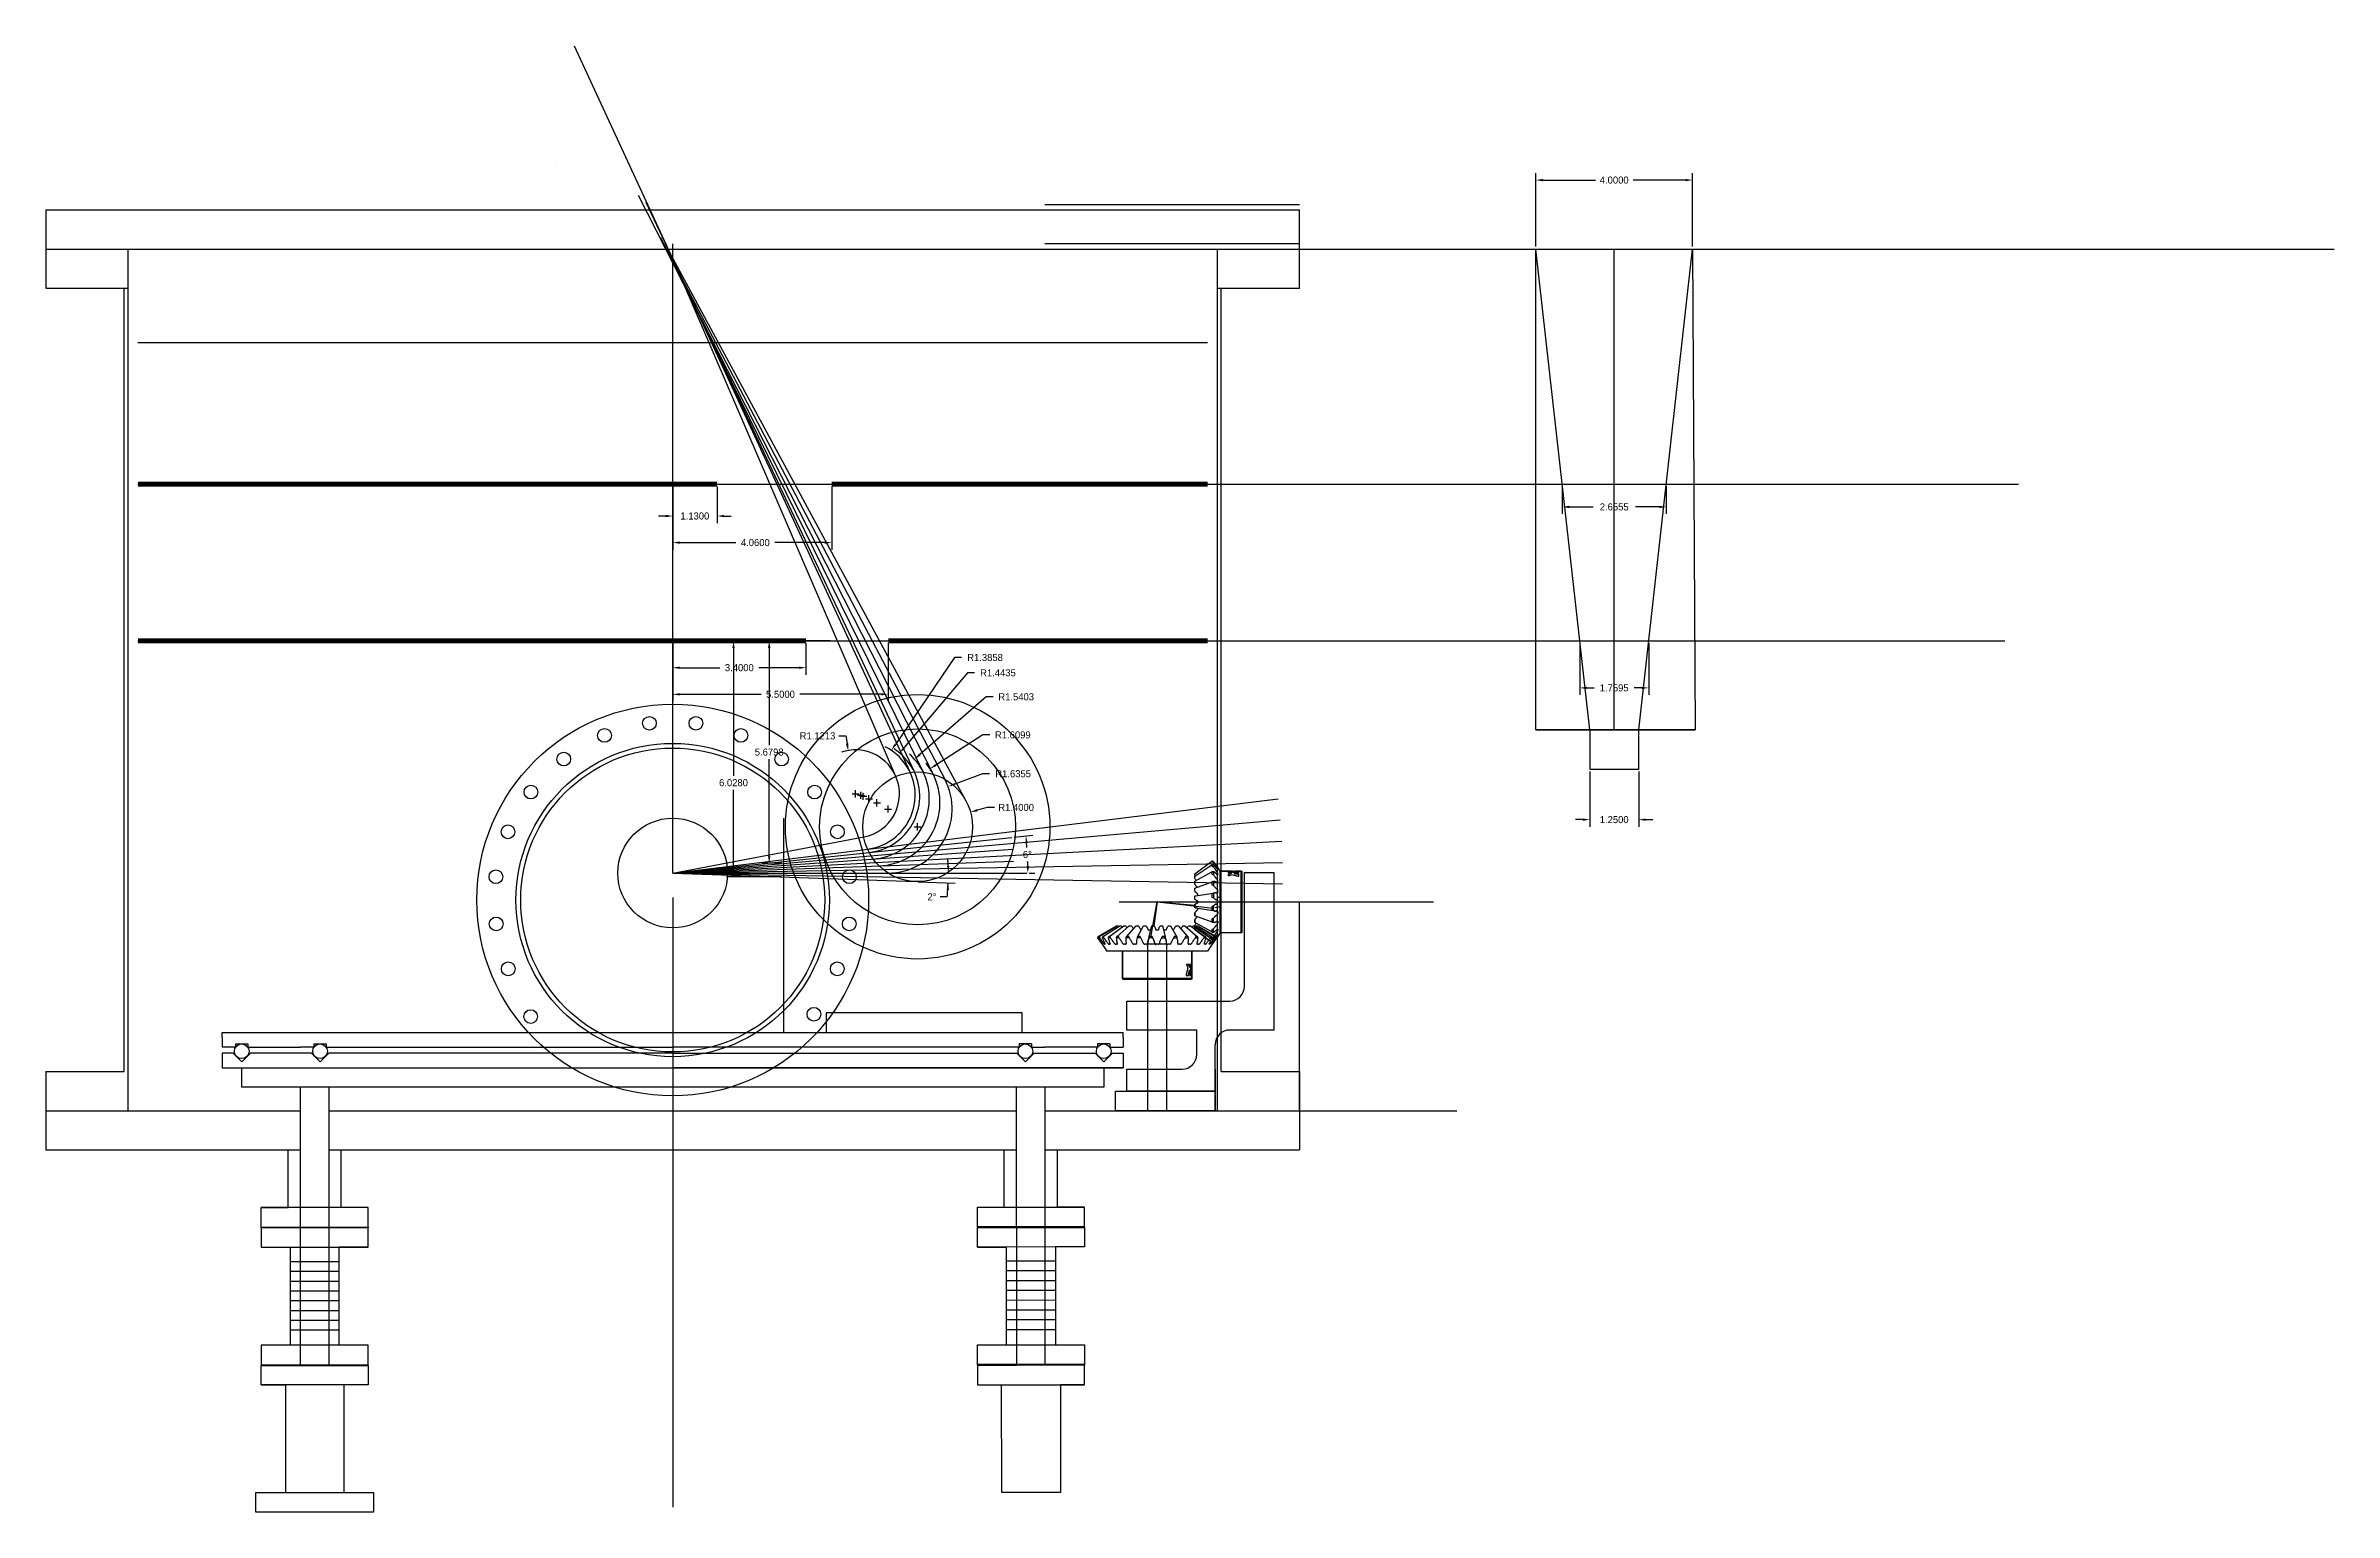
# Model space of a CAD drawing. Header units: inches. Extents: x -116 to 250, y -285 to 80.
# Drawn here: x -113.9 to -55.5, y -133.7 to -96.3 of the extents above; entities that cross this region are included whole.
import ezdxf

# ---------------------------------------------------------------- set-up
doc = ezdxf.new("R2010")
doc.units = ezdxf.units.IN
doc.header["$MEASUREMENT"] = 0
for name, color, linetype in [('LAY0001', 7, 'Continuous'), ('LAYER_CURVE', 7, 'Continuous'), ('LAYER_CUT_FEAT', 7, 'Continuous'), ('LAYER_FEATURE', 7, 'Continuous'), ('trajectories', 3, 'Continuous')]:
    doc.layers.add(name, color=color, linetype=linetype)
doc.dimstyles.get("Standard").update_dxf_attribs({"dimtxt": 0.18, "dimasz": 0.18, "dimexe": 0.18, "dimexo": 0.0625, "dimgap": 0.09, "dimtad": 0, "dimtih": 1, "dimtoh": 1, "dimdec": 4, "dimzin": 0, "dimdsep": 46, "dimtxsty": 'Standard', "dimcen": 0.09, "dimadec": 0, "dimazin": 0, "dimtfac": 1, "dimtdec": 4, "dimtofl": 0, "dimtmove": 0, "dimatfit": 3, "dimfxl": 1, "dimtolj": 1, "dimtzin": 0, "dimarcsym": 0})

msp = doc.modelspace()

# ---------------------------------------------------------------- blocks, each defined once
blk = doc.blocks.new('*D118')
at = {"color": 0, "lineweight": -2, "transparency": 16777216}
for p, q in [((-75.169, -107.545), (-75.169, -108.243)), ((-72.513, -107.545), (-72.513, -108.243)), ((-74.989, -108.063), (-74.381, -108.063)), ((-72.693, -108.063), (-73.301, -108.063))]:
    blk.add_line(p, q, dxfattribs=at)
at = {"color": 0, "transparency": 16777216}
for points in [[(-74.989, -108.033), (-74.989, -108.093), (-75.169, -108.063)], [(-72.693, -108.033), (-72.693, -108.093), (-72.513, -108.063)]]:
    blk.add_solid(points, dxfattribs=at)
at = {"layer": 'Defpoints', "color": 0, "transparency": 16777216}
for p in [(-75.169, -107.482), (-72.513, -107.482), (-75.169, -108.063)]:
    blk.add_point(p, dxfattribs=at)
at = {"color": 0, "transparency": 16777216, "insert": (-73.841, -108.063), "char_height": 0.18, "attachment_point": 5}
blk.add_mtext('\\A1;2.6555', dxfattribs=at)
blk = doc.blocks.new('*D119')
at = {"color": 0, "lineweight": -2, "transparency": 16777216}
for p, q in [((-74.721, -111.545), (-74.721, -112.863)), ((-72.961, -111.545), (-72.961, -112.863)), ((-74.541, -112.683), (-74.351, -112.683)), ((-73.141, -112.683), (-73.331, -112.683))]:
    blk.add_line(p, q, dxfattribs=at)
at = {"color": 0, "transparency": 16777216}
for points in [[(-74.541, -112.653), (-74.541, -112.713), (-74.721, -112.683)], [(-73.141, -112.653), (-73.141, -112.713), (-72.961, -112.683)]]:
    blk.add_solid(points, dxfattribs=at)
at = {"layer": 'Defpoints', "color": 0, "transparency": 16777216}
for p in [(-74.721, -111.482), (-72.961, -111.482), (-74.721, -112.683)]:
    blk.add_point(p, dxfattribs=at)
at = {"color": 0, "transparency": 16777216, "insert": (-73.841, -112.683), "char_height": 0.18, "attachment_point": 5}
blk.add_mtext('\\A1;1.7595', dxfattribs=at)
blk = doc.blocks.new('*D150')
at = {"layer": 'Defpoints', "color": 0, "transparency": 16777216}
for p in [(-97.868, -111.482), (-94.468, -111.482), (-94.468, -112.168)]:
    blk.add_point(p, dxfattribs=at)
at = {"layer": 'trajectories', "color": 0, "lineweight": -2, "transparency": 16777216}
for p, q in [((-97.868, -111.545), (-97.868, -112.348)), ((-94.468, -111.545), (-94.468, -112.348)), ((-97.688, -112.168), (-96.663, -112.168)), ((-94.648, -112.168), (-95.673, -112.168))]:
    blk.add_line(p, q, dxfattribs=at)
at = {"layer": 'trajectories', "color": 0, "transparency": 16777216}
for points in [[(-97.688, -112.138), (-97.688, -112.198), (-97.868, -112.168)], [(-94.648, -112.138), (-94.648, -112.198), (-94.468, -112.168)]]:
    blk.add_solid(points, dxfattribs=at)
at = {"layer": 'trajectories', "color": 0, "transparency": 16777216, "insert": (-96.168, -112.168), "char_height": 0.18, "attachment_point": 5}
blk.add_mtext('\\A1;3.4000', dxfattribs=at)
blk = doc.blocks.new('*D151')
at = {"layer": 'Defpoints', "color": 0, "transparency": 16777216}
for p in [(-97.868, -111.482), (-92.368, -111.482), (-92.368, -112.847)]:
    blk.add_point(p, dxfattribs=at)
at = {"layer": 'trajectories', "color": 0, "lineweight": -2, "transparency": 16777216}
for p, q in [((-97.868, -111.545), (-97.868, -113.027)), ((-92.368, -111.545), (-92.368, -113.027)), ((-97.688, -112.847), (-95.613, -112.847)), ((-92.548, -112.847), (-94.623, -112.847))]:
    blk.add_line(p, q, dxfattribs=at)
at = {"layer": 'trajectories', "color": 0, "transparency": 16777216}
for points in [[(-97.688, -112.817), (-97.688, -112.877), (-97.868, -112.847)], [(-92.548, -112.817), (-92.548, -112.877), (-92.368, -112.847)]]:
    blk.add_solid(points, dxfattribs=at)
at = {"layer": 'trajectories', "color": 0, "transparency": 16777216, "insert": (-95.118, -112.847), "char_height": 0.18, "attachment_point": 5}
blk.add_mtext('\\A1;5.5000', dxfattribs=at)
blk = doc.blocks.new('*D152')
at = {"layer": 'Defpoints', "color": 0, "transparency": 16777216}
for p in [(-97.868, -107.482), (-96.738, -107.482), (-96.738, -108.295)]:
    blk.add_point(p, dxfattribs=at)
at = {"layer": 'trajectories', "color": 0, "lineweight": -2, "transparency": 16777216}
for p, q in [((-97.868, -107.545), (-97.868, -108.475)), ((-96.738, -107.545), (-96.738, -108.475)), ((-98.048, -108.295), (-98.228, -108.295)), ((-96.558, -108.295), (-96.378, -108.295))]:
    blk.add_line(p, q, dxfattribs=at)
at = {"layer": 'trajectories', "color": 0, "transparency": 16777216}
for points in [[(-98.048, -108.265), (-98.048, -108.325), (-97.868, -108.295)], [(-96.558, -108.265), (-96.558, -108.325), (-96.738, -108.295)]]:
    blk.add_solid(points, dxfattribs=at)
at = {"layer": 'trajectories', "color": 0, "transparency": 16777216, "insert": (-97.303, -108.295), "char_height": 0.18, "attachment_point": 5}
blk.add_mtext('\\A1;1.1300', dxfattribs=at)
blk = doc.blocks.new('*D153')
at = {"layer": 'Defpoints', "color": 0, "transparency": 16777216}
for p in [(-97.868, -107.482), (-93.808, -107.482), (-93.808, -108.974)]:
    blk.add_point(p, dxfattribs=at)
at = {"layer": 'trajectories', "color": 0, "lineweight": -2, "transparency": 16777216}
for p, q in [((-97.868, -107.545), (-97.868, -109.154)), ((-93.808, -107.545), (-93.808, -109.154)), ((-97.688, -108.974), (-96.255, -108.974)), ((-93.988, -108.974), (-95.265, -108.974))]:
    blk.add_line(p, q, dxfattribs=at)
at = {"layer": 'trajectories', "color": 0, "transparency": 16777216}
for points in [[(-97.688, -108.944), (-97.688, -109.004), (-97.868, -108.974)], [(-93.988, -108.944), (-93.988, -109.004), (-93.808, -108.974)]]:
    blk.add_solid(points, dxfattribs=at)
at = {"layer": 'trajectories', "color": 0, "transparency": 16777216, "insert": (-95.76, -108.974), "char_height": 0.18, "attachment_point": 5}
blk.add_mtext('\\A1;4.0600', dxfattribs=at)
blk = doc.blocks.new('*D154')
at = {"layer": 'Defpoints', "color": 0, "transparency": 16777216}
for p in [(-71.841, -99.718), (-75.841, -101.48), (-71.841, -101.48)]:
    blk.add_point(p, dxfattribs=at)
at = {"layer": 'trajectories', "color": 0, "lineweight": -2, "transparency": 16777216}
for p, q in [((-75.841, -101.417), (-75.841, -99.538)), ((-75.661, -99.718), (-74.321, -99.718)), ((-72.021, -99.718), (-73.361, -99.718)), ((-71.841, -101.417), (-71.841, -99.538))]:
    blk.add_line(p, q, dxfattribs=at)
at = {"layer": 'trajectories', "color": 0, "transparency": 16777216}
for points in [[(-75.661, -99.688), (-75.661, -99.748), (-75.841, -99.718)], [(-72.021, -99.688), (-72.021, -99.748), (-71.841, -99.718)]]:
    blk.add_solid(points, dxfattribs=at)
at = {"layer": 'trajectories', "color": 0, "transparency": 16777216, "insert": (-73.841, -99.718), "char_height": 0.18, "attachment_point": 5}
blk.add_mtext('\\A1;4.0000', dxfattribs=at)
blk = doc.blocks.new('*D155')
at = {"layer": 'Defpoints', "color": 0, "transparency": 16777216}
for p in [(-74.466, -114.757), (-73.216, -114.757), (-73.216, -116.047)]:
    blk.add_point(p, dxfattribs=at)
at = {"layer": 'trajectories', "color": 0, "lineweight": -2, "transparency": 16777216}
for p, q in [((-74.466, -114.819), (-74.466, -116.227)), ((-73.216, -114.819), (-73.216, -116.227)), ((-74.646, -116.047), (-74.826, -116.047)), ((-73.036, -116.047), (-72.856, -116.047))]:
    blk.add_line(p, q, dxfattribs=at)
at = {"layer": 'trajectories', "color": 0, "transparency": 16777216}
for points in [[(-74.646, -116.017), (-74.646, -116.077), (-74.466, -116.047)], [(-73.036, -116.017), (-73.036, -116.077), (-73.216, -116.047)]]:
    blk.add_solid(points, dxfattribs=at)
at = {"layer": 'trajectories', "color": 0, "transparency": 16777216, "insert": (-73.841, -116.047), "char_height": 0.18, "attachment_point": 5}
blk.add_mtext('\\A1;1.2500', dxfattribs=at)
blk = doc.blocks.new('*D167')
at = {"layer": 'Defpoints', "color": 0, "transparency": 16777216}
for p in [(-90.269, -115.856), (-91.618, -116.23)]:
    blk.add_point(p, dxfattribs=at)
at = {"layer": 'trajectories', "color": 0, "lineweight": -2, "transparency": 16777216}
for p, q in [((-91.618, -116.32), (-91.618, -116.14)), ((-89.839, -115.736), (-90.096, -115.807)), ((-89.659, -115.736), (-89.839, -115.736)), ((-91.708, -116.23), (-91.528, -116.23))]:
    blk.add_line(p, q, dxfattribs=at)
at = {"layer": 'trajectories', "color": 0, "transparency": 16777216}
blk.add_solid([(-90.104, -115.778), (-90.088, -115.836), (-90.269, -115.856)], dxfattribs=at)
at = {"layer": 'trajectories', "color": 0, "transparency": 16777216, "insert": (-89.104, -115.736), "char_height": 0.18, "attachment_point": 5}
blk.add_mtext('\\A1;R1.4000', dxfattribs=at)
blk = doc.blocks.new('*D168')
at = {"layer": 'Defpoints', "color": 0, "transparency": 16777216}
for p in [(-93.39, -114.282), (-93.202, -115.388)]:
    blk.add_point(p, dxfattribs=at)
at = {"layer": 'trajectories', "color": 0, "lineweight": -2, "transparency": 16777216}
for p, q in [((-93.633, -113.908), (-93.453, -113.908)), ((-93.453, -113.908), (-93.42, -114.105)), ((-93.292, -115.388), (-93.112, -115.388)), ((-93.202, -115.478), (-93.202, -115.298))]:
    blk.add_line(p, q, dxfattribs=at)
blk.add_arc((-93.202, -115.388), 1.121, 26.50249, 108.83763, dxfattribs=at)
at = {"layer": 'trajectories', "color": 0, "transparency": 16777216}
blk.add_solid([(-93.39, -114.1), (-93.449, -114.11), (-93.39, -114.282)], dxfattribs=at)
at = {"layer": 'trajectories', "color": 0, "transparency": 16777216, "insert": (-94.173, -113.908), "char_height": 0.18, "attachment_point": 5}
blk.add_mtext('\\A1;R1.1213', dxfattribs=at)
blk = doc.blocks.new('*D170')
at = {"layer": 'Defpoints', "color": 0, "transparency": 16777216}
for p in [(-90.839, -115.203), (-92.372, -115.775)]:
    blk.add_point(p, dxfattribs=at)
at = {"layer": 'trajectories', "color": 0, "lineweight": -2, "transparency": 16777216}
for p, q in [((-89.961, -114.875), (-90.671, -115.14)), ((-89.781, -114.875), (-89.961, -114.875)), ((-92.462, -115.775), (-92.282, -115.775)), ((-92.372, -115.865), (-92.372, -115.685))]:
    blk.add_line(p, q, dxfattribs=at)
at = {"layer": 'trajectories', "color": 0, "transparency": 16777216}
blk.add_solid([(-90.681, -115.112), (-90.66, -115.168), (-90.839, -115.203)], dxfattribs=at)
at = {"layer": 'trajectories', "color": 0, "transparency": 16777216, "insert": (-89.181, -114.875), "char_height": 0.18, "attachment_point": 5}
blk.add_mtext('\\A1;R1.6355', dxfattribs=at)
blk = doc.blocks.new('*D171')
at = {"layer": 'Defpoints', "color": 0, "transparency": 16777216}
for p in [(-91.303, -114.749), (-92.658, -115.617)]:
    blk.add_point(p, dxfattribs=at)
at = {"layer": 'trajectories', "color": 0, "lineweight": -2, "transparency": 16777216}
for p, q in [((-89.953, -113.884), (-91.151, -114.652)), ((-89.773, -113.884), (-89.953, -113.884)), ((-92.748, -115.617), (-92.568, -115.617)), ((-92.658, -115.707), (-92.658, -115.527))]:
    blk.add_line(p, q, dxfattribs=at)
blk.add_arc((-92.658, -115.617), 1.61, 29.20205, 39.0524, dxfattribs=at)
at = {"layer": 'trajectories', "color": 0, "transparency": 16777216}
blk.add_solid([(-91.167, -114.626), (-91.135, -114.677), (-91.303, -114.749)], dxfattribs=at)
at = {"layer": 'trajectories', "color": 0, "transparency": 16777216, "insert": (-89.188, -113.884), "char_height": 0.18, "attachment_point": 5}
blk.add_mtext('\\A1;R1.6099', dxfattribs=at)
blk = doc.blocks.new('*D172')
at = {"layer": 'Defpoints', "color": 0, "transparency": 16777216}
for p in [(-91.697, -114.504), (-92.859, -115.516)]:
    blk.add_point(p, dxfattribs=at)
at = {"layer": 'trajectories', "color": 0, "lineweight": -2, "transparency": 16777216}
for p, q in [((-89.868, -112.911), (-91.562, -114.386)), ((-89.688, -112.911), (-89.868, -112.911)), ((-92.949, -115.516), (-92.769, -115.516)), ((-92.859, -115.606), (-92.859, -115.426))]:
    blk.add_line(p, q, dxfattribs=at)
blk.add_arc((-92.859, -115.516), 1.54, 28.45963, 47.75498, dxfattribs=at)
at = {"layer": 'trajectories', "color": 0, "transparency": 16777216}
blk.add_solid([(-91.581, -114.363), (-91.542, -114.408), (-91.697, -114.504)], dxfattribs=at)
at = {"layer": 'trajectories', "color": 0, "transparency": 16777216, "insert": (-89.103, -112.911), "char_height": 0.18, "attachment_point": 5}
blk.add_mtext('\\A1;R1.5403', dxfattribs=at)
blk = doc.blocks.new('*D173')
at = {"layer": 'Defpoints', "color": 0, "transparency": 16777216}
for p in [(-92.076, -114.345), (-93.007, -115.448)]:
    blk.add_point(p, dxfattribs=at)
at = {"layer": 'trajectories', "color": 0, "lineweight": -2, "transparency": 16777216}
for p, q in [((-90.348, -112.299), (-91.96, -114.207)), ((-90.168, -112.299), (-90.348, -112.299)), ((-93.097, -115.448), (-92.917, -115.448)), ((-93.007, -115.538), (-93.007, -115.358))]:
    blk.add_line(p, q, dxfattribs=at)
blk.add_arc((-93.007, -115.448), 1.443, 27.70781, 56.96115, dxfattribs=at)
at = {"layer": 'trajectories', "color": 0, "transparency": 16777216}
blk.add_solid([(-91.983, -114.188), (-91.937, -114.227), (-92.076, -114.345)], dxfattribs=at)
at = {"layer": 'trajectories', "color": 0, "transparency": 16777216, "insert": (-89.568, -112.299), "char_height": 0.18, "attachment_point": 5}
blk.add_mtext('\\A1;R1.4435', dxfattribs=at)
blk = doc.blocks.new('*D177')
at = {"layer": 'Defpoints', "color": 0, "transparency": 16777216}
for p in [(-92.287, -114.278), (-93.066, -115.424)]:
    blk.add_point(p, dxfattribs=at)
at = {"layer": 'trajectories', "color": 0, "lineweight": -2, "transparency": 16777216}
for p, q in [((-90.677, -111.908), (-92.186, -114.129)), ((-90.497, -111.908), (-90.677, -111.908)), ((-93.156, -115.424), (-92.976, -115.424)), ((-93.066, -115.514), (-93.066, -115.334))]:
    blk.add_line(p, q, dxfattribs=at)
blk.add_arc((-93.066, -115.424), 1.386, 27.38338, 63.25262, dxfattribs=at)
at = {"layer": 'trajectories', "color": 0, "transparency": 16777216}
blk.add_solid([(-92.211, -114.112), (-92.161, -114.146), (-92.287, -114.278)], dxfattribs=at)
at = {"layer": 'trajectories', "color": 0, "transparency": 16777216, "insert": (-89.897, -111.908), "char_height": 0.18, "attachment_point": 5}
blk.add_mtext('\\A1;R1.3858', dxfattribs=at)
blk = doc.blocks.new('*D182')
at = {"layer": 'Defpoints', "color": 0, "transparency": 16777216}
for p in [(-97.868, -117.41), (-97.868, -117.41), (-91.668, -117.629), (-90.837, -117.493), (-88.832, -117.41)]:
    blk.add_point(p, dxfattribs=at)
at = {"layer": 'trajectories', "color": 0, "lineweight": -2, "transparency": 16777216}
for p, q in [((-91.605, -117.631), (-90.661, -117.665)), ((-90.863, -118.018), (-91.043, -118.018))]:
    blk.add_line(p, q, dxfattribs=at)
for start, end in [(1.46668, 2.93335), (355.04243, 357.97602), (355.04267, 356.50934)]:
    blk.add_arc((-97.868, -117.41), 7.032, start, end, dxfattribs=at)
at = {"layer": 'trajectories', "color": 0, "transparency": 16777216}
for points in [[(-90.809, -117.23), (-90.869, -117.23), (-90.836, -117.41)], [(-90.879, -117.837), (-90.819, -117.84), (-90.841, -117.658)]]:
    blk.add_solid(points, dxfattribs=at)
at = {"layer": 'trajectories', "color": 0, "transparency": 16777216, "insert": (-91.253, -118.018), "char_height": 0.18, "attachment_point": 5}
blk.add_mtext('\\A1;2°', dxfattribs=at)
blk = doc.blocks.new('*D183')
at = {"layer": 'Defpoints', "color": 0, "transparency": 16777216}
for p in [(-89.213, -116.5), (-88.81, -117.094), (-97.868, -117.41), (-97.868, -117.41), (-88.832, -117.41)]:
    blk.add_point(p, dxfattribs=at)
at = {"layer": 'trajectories', "color": 0, "lineweight": -2, "transparency": 16777216}
for p, q in [((-89.151, -116.494), (-88.676, -116.444)), ((-88.77, -117.41), (-88.625, -117.41))]:
    blk.add_line(p, q, dxfattribs=at)
for start, end in [(4.14014, 4.86207), (1.13793, 1.86105)]:
    blk.add_arc((-97.868, -117.41), 9.063, start, end, dxfattribs=at)
at = {"layer": 'trajectories', "color": 0, "transparency": 16777216}
for points in [[(-88.867, -116.645), (-88.808, -116.639), (-88.855, -116.463)], [(-88.777, -117.23), (-88.837, -117.23), (-88.805, -117.41)]]:
    blk.add_solid(points, dxfattribs=at)
at = {"layer": 'trajectories', "color": 0, "transparency": 16777216, "insert": (-88.817, -116.936), "char_height": 0.18, "attachment_point": 5}
blk.add_mtext('\\A1;6°', dxfattribs=at)
blk = doc.blocks.new('*D184')
at = {"layer": 'Defpoints', "color": 0, "transparency": 16777216}
for p in [(-96.317, -111.482), (-93.79, -111.482), (-95.034, -117.51)]:
    blk.add_point(p, dxfattribs=at)
at = {"layer": 'trajectories', "color": 0, "lineweight": -2, "transparency": 16777216}
for p, q in [((-93.853, -111.482), (-96.497, -111.482)), ((-96.317, -111.662), (-96.317, -114.924)), ((-96.317, -117.33), (-96.317, -115.284)), ((-95.096, -117.51), (-96.497, -117.51))]:
    blk.add_line(p, q, dxfattribs=at)
at = {"layer": 'trajectories', "color": 0, "transparency": 16777216}
for points in [[(-96.347, -111.662), (-96.287, -111.662), (-96.317, -111.482)], [(-96.347, -117.33), (-96.287, -117.33), (-96.317, -117.51)]]:
    blk.add_solid(points, dxfattribs=at)
at = {"layer": 'trajectories', "color": 0, "transparency": 16777216, "insert": (-96.317, -115.104), "char_height": 0.18, "attachment_point": 5}
blk.add_mtext('\\A1;6.0280', dxfattribs=at)
blk = doc.blocks.new('*D186')
at = {"layer": 'Defpoints', "color": 0, "transparency": 16777216}
for p in [(-94.468, -111.482), (-95.406, -117.162), (-95.034, -117.162)]:
    blk.add_point(p, dxfattribs=at)
at = {"layer": 'trajectories', "color": 0, "lineweight": -2, "transparency": 16777216}
for p, q in [((-94.531, -111.482), (-95.586, -111.482)), ((-95.406, -111.662), (-95.406, -114.142)), ((-95.406, -116.982), (-95.406, -114.502)), ((-95.096, -117.162), (-95.586, -117.162))]:
    blk.add_line(p, q, dxfattribs=at)
at = {"layer": 'trajectories', "color": 0, "transparency": 16777216}
for points in [[(-95.436, -111.662), (-95.376, -111.662), (-95.406, -111.482)], [(-95.436, -116.982), (-95.376, -116.982), (-95.406, -117.162)]]:
    blk.add_solid(points, dxfattribs=at)
at = {"layer": 'trajectories', "color": 0, "transparency": 16777216, "insert": (-95.406, -114.322), "char_height": 0.18, "attachment_point": 5}
blk.add_mtext('\\A1;5.6798', dxfattribs=at)

# ---------------------------------------------------------------- dimensions: what is measured, and where the dimension line sits
at = {"layer": 'trajectories'}
for base, p1, p2, picture, middle in [((-75.16858, -108.06292), (-72.5131, -107.48219), (-75.16858, -107.48219), '*D118', (-73.84084, -108.06292)), ((-74.72057, -112.68273), (-72.96111, -111.48219), (-74.72057, -111.48219), '*D119', (-73.84084, -112.68273))]:
    dim = msp.add_linear_dim(base=base, p1=p1, p2=p2, dimstyle='Standard')
    dim.commit()
    dim.dimension.update_dxf_attribs({"geometry": picture, "text_midpoint": middle})
for base, p1, p2, picture, middle in [((-71.84084, -99.71802), (-75.84084, -101.47999), (-71.84084, -101.47999), '*D154', (-73.84084, -99.71802)), ((-96.73829, -108.29464), (-97.86829, -107.48219), (-96.73829, -107.48219), '*D152', (-97.30329, -108.29464)), ((-94.46829, -112.16806), (-97.86829, -111.48219), (-94.46829, -111.48219), '*D150', (-96.16829, -112.16806)), ((-92.36829, -112.84745), (-97.86829, -111.48219), (-92.36829, -111.48219), '*D151', (-95.11829, -112.84745)), ((-73.21584, -116.04688), (-74.46584, -114.75653), (-73.21584, -114.75653), '*D155', (-73.84084, -116.04688))]:
    dim = msp.add_linear_dim(base=base, p1=p1, p2=p2, dimstyle='Standard', dxfattribs=at)
    dim.commit()
    dim.dimension.update_dxf_attribs({"geometry": picture, "text_midpoint": middle})
dim = msp.add_linear_dim(base=(-93.80829, -108.97403), p1=(-97.86829, -107.48219), p2=(-93.80829, -107.48219), dimstyle='Standard', dxfattribs=at)
dim.commit()
dim.dimension.update_dxf_attribs({"geometry": '*D153', "text_midpoint": (-95.75979, -108.97403), "dimtype": 160})
dim = msp.add_linear_dim(base=(-96.31738, -111.48219), p1=(-95.03381, -117.51016), p2=(-93.79013, -111.48219), angle=90, dimstyle='Standard', dxfattribs=at)
dim.commit()
dim.dimension.update_dxf_attribs({"geometry": '*D184', "text_midpoint": (-96.31738, -115.10413), "dimtype": 160})
dim = msp.add_linear_dim(base=(-95.40617, -117.16201), p1=(-94.46829, -111.48219), p2=(-95.03381, -117.16201), angle=90, dimstyle='Standard', dxfattribs=at)
dim.commit()
dim.dimension.update_dxf_attribs({"geometry": '*D186', "text_midpoint": (-95.40617, -114.3221)})
for center, mpoint, picture, middle in [((-93.06606, -115.42416), (-92.28734, -114.27787), '*D177', (-89.89719, -111.90768)), ((-93.00743, -115.44768), (-92.07605, -114.34491), '*D173', (-89.56797, -112.29881)), ((-92.85887, -115.51569), (-91.69747, -114.50399), '*D172', (-89.10332, -112.91062)), ((-93.20201, -115.38792), (-93.38977, -114.28249), '*D168', (-94.17345, -113.90757)), ((-92.65824, -115.61714), (-91.30266, -114.74866), '*D171', (-89.18755, -113.8837)), ((-92.37169, -115.77451), (-90.83942, -115.2027), '*D170', (-89.18069, -114.87478)), ((-91.61829, -116.22999), (-90.2693, -115.85554), '*D167', (-89.10416, -115.73614))]:
    dim = msp.add_radius_dim(center=center, mpoint=mpoint, dimstyle='Standard', dxfattribs=at)
    dim.commit()
    dim.dimension.update_dxf_attribs({"geometry": picture, "text_midpoint": middle, "dimtype": 164})
for base, line1, picture, middle in [((-88.81049, -117.09369), ((-97.86829, -117.40999), (-89.21312, -116.5003)), '*D183', (-88.81739, -116.93565)), ((-90.83688, -117.49279), ((-97.86829, -117.40999), (-91.66774, -117.62912)), '*D182', (-91.2527, -118.01767))]:
    dim = msp.add_angular_dim_2l(base=base, line1=line1, line2=((-97.86829, -117.40999), (-88.83229, -117.40999)), dimstyle='Standard', dxfattribs=at)
    dim.commit()
    dim.dimension.update_dxf_attribs({"geometry": picture, "text_midpoint": middle})

# ---------------------------------------------------------------- linework, layer by layer
for p, q in [((-100.86829, -99.34879), (-100.86829, -99.34879)), ((-81.86829, -100.34879), (-88.36829, -100.34879)), ((-113.86829, -100.47999), (-113.86829, -101.47999)), ((-113.86829, -100.47999), (-81.86829, -100.47999)), ((-113.86829, -100.47999), (-81.86829, -100.47999)), ((-81.86829, -101.47999), (-81.86829, -100.47999)), ((-113.86829, -101.47999), (-113.86829, -102.47999)), ((-113.86829, -101.47999), (-81.86829, -101.47999)), ((-113.86829, -101.47999), (-81.86829, -101.47999)), ((-113.86829, -101.47999), (-81.86829, -101.47999)), ((-111.76829, -123.47999), (-111.76829, -101.47999)), ((-97.86829, -111.88004), (-97.86829, -101.34879)), ((-81.86829, -101.34879), (-88.36829, -101.34879)), ((-83.96829, -123.47999), (-83.96829, -101.47999)), ((-83.96829, -119.26139), (-83.96829, -101.47999)), ((-81.86829, -102.47999), (-81.86829, -101.47999)), ((-74.46584, -113.75653), (-75.84084, -101.47999)), ((-73.84084, -113.75653), (-73.84084, -101.47999)), ((-73.21584, -113.75653), (-71.84084, -101.47999)), ((-97.86829, -117.40999), (-97.86829, -101.72379)), ((-113.86829, -102.47999), (-111.76829, -102.47999)), ((-111.86829, -122.47999), (-111.86829, -102.47999)), ((-83.96829, -102.47999), (-81.86829, -102.47999)), ((-83.86829, -122.47999), (-83.86829, -102.47999)), ((-111.51829, -103.86339), (-84.21829, -103.86339)), ((-111.51829, -107.48219), (-84.21829, -107.48219)), ((-111.51829, -111.48219), (-84.21829, -111.48219)), ((-97.86829, -116.63004), (-97.86829, -111.88004)), ((-75.84084, -113.75653), (-71.77834, -113.75653)), ((-97.86829, -118.03624), (-97.86829, -133.59874)), ((-83.96829, -118.02659), (-83.87682, -118.02978)), ((-109.36829, -121.60719), (-109.36829, -121.48219)), ((-109.36829, -121.48219), (-86.36829, -121.48219)), ((-109.36829, -121.60719), (-109.36829, -121.85719)), ((-109.02454, -121.85719), (-109.36829, -121.85719)), ((-109.08926, -122.00504), (-109.36829, -122.00504)), ((-109.36829, -122.00504), (-109.36829, -122.38004)), ((-108.86829, -122.22601), (-109.08926, -122.00504)), ((-109.02454, -121.77334), (-108.71204, -121.77334)), ((-109.02454, -121.77334), (-109.02454, -121.85719)), ((-108.64732, -122.00504), (-108.86829, -122.22601)), ((-108.71204, -121.77334), (-108.71204, -121.85719)), ((-108.71204, -121.85719), (-107.36829, -121.85719)), ((-107.36829, -122.00504), (-108.64732, -122.00504)), ((-107.02454, -121.85719), (-107.36829, -121.85719)), ((-107.08926, -122.00504), (-107.36829, -122.00504)), ((-106.86829, -122.22601), (-107.08926, -122.00504)), ((-107.02454, -121.77334), (-106.71204, -121.77334)), ((-107.02454, -121.77334), (-107.02454, -121.85719)), ((-106.64732, -122.00504), (-106.86829, -122.22601)), ((-106.71204, -121.77334), (-106.71204, -121.85719)), ((-106.71204, -121.85719), (-97.86829, -121.85719)), ((-97.86829, -122.00504), (-106.64732, -122.00504)), ((-89.02454, -121.85719), (-97.86829, -121.85719)), ((-97.86829, -122.00504), (-89.08926, -122.00504)), ((-89.08926, -122.00504), (-88.86829, -122.22601)), ((-89.02454, -121.77334), (-89.02454, -121.85719)), ((-88.71204, -121.77334), (-89.02454, -121.77334)), ((-88.86829, -122.22601), (-88.64732, -122.00504)), ((-88.71204, -121.77334), (-88.71204, -121.85719)), ((-88.71204, -121.85719), (-88.36829, -121.85719)), ((-88.64732, -122.00504), (-88.36829, -122.00504)), ((-87.02454, -121.85719), (-88.36829, -121.85719)), ((-88.36829, -122.00504), (-87.08926, -122.00504)), ((-87.08926, -122.00504), (-86.86829, -122.22601)), ((-87.02454, -121.77334), (-87.02454, -121.85719)), ((-86.71204, -121.77334), (-87.02454, -121.77334)), ((-86.86829, -122.22601), (-86.64732, -122.00504)), ((-86.71204, -121.77334), (-86.71204, -121.85719)), ((-86.71204, -121.85719), (-86.36829, -121.85719)), ((-86.64732, -122.00504), (-86.36829, -122.00504)), ((-86.36829, -121.60719), (-86.36829, -121.48219)), ((-86.36829, -121.60719), (-86.36829, -121.85719)), ((-86.36829, -122.00504), (-86.36829, -122.38004)), ((-113.86829, -122.47999), (-111.86829, -122.47999)), ((-113.86829, -122.47999), (-113.86829, -123.47999)), ((-109.36829, -122.38004), (-107.36829, -122.38004)), ((-109.36829, -122.38004), (-86.36829, -122.38004)), ((-108.86829, -122.88004), (-108.86829, -122.38004)), ((-108.86829, -122.38004), (-86.86829, -122.38004)), ((-107.36829, -122.38004), (-97.86829, -122.38004)), ((-86.86829, -122.38004), (-97.86829, -122.38004)), ((-88.36829, -122.38004), (-97.86829, -122.38004)), ((-86.36829, -122.38004), (-88.36829, -122.38004)), ((-86.86829, -122.38004), (-86.86829, -122.88004)), ((-83.86829, -122.47999), (-81.86829, -122.47999)), ((-81.86829, -122.47999), (-81.86829, -123.47999)), ((-106.63829, -122.88004), (-108.86829, -122.88004)), ((-107.36829, -129.97994), (-107.36829, -122.88004)), ((-106.63829, -129.97994), (-106.63829, -122.88004)), ((-86.86829, -122.88004), (-106.63829, -122.88004)), ((-89.0902, -129.97384), (-89.09506, -122.88004)), ((-88.3602, -129.97334), (-88.36506, -122.88004)), ((-113.86829, -123.47999), (-107.36829, -123.47999)), ((-113.86829, -123.47999), (-107.36829, -123.47999)), ((-113.86829, -123.47999), (-113.86829, -124.47999)), ((-106.63829, -123.47999), (-89.09465, -123.47999)), ((-88.36465, -123.47999), (-81.86829, -123.47999)), ((-81.86829, -123.47999), (-81.86829, -124.47999)), ((-113.86829, -124.47999), (-107.36829, -124.47999)), ((-107.68079, -125.94869), (-107.68079, -124.47999)), ((-106.63829, -124.47999), (-89.09397, -124.47999)), ((-106.32579, -125.94869), (-106.32579, -124.47999)), ((-89.4055, -125.94281), (-89.40646, -124.47411)), ((-88.36397, -124.47999), (-81.86829, -124.47999)), ((-88.0505, -125.94187), (-88.05146, -124.47317)), ((-105.63829, -125.94869), (-108.36829, -125.94869)), ((-108.36829, -125.94869), (-107.68079, -125.94869)), ((-108.36829, -126.44869), (-108.36829, -125.94869)), ((-105.63829, -125.94869), (-106.32579, -125.94869)), ((-105.63829, -126.44869), (-105.63829, -125.94869)), ((-90.093, -125.94329), (-87.363, -125.94139)), ((-90.093, -125.94329), (-89.4055, -125.94281)), ((-90.09265, -126.44329), (-90.093, -125.94329)), ((-87.363, -125.94139), (-88.0505, -125.94187)), ((-87.36265, -126.44139), (-87.363, -125.94139)), ((-108.36829, -126.44869), (-105.63829, -126.44869)), ((-108.36829, -126.46431), (-108.36829, -126.44869)), ((-105.63829, -126.46431), (-108.36829, -126.46431)), ((-108.36829, -126.46431), (-108.36829, -126.96431)), ((-105.63829, -126.44869), (-105.63829, -126.46431)), ((-105.63829, -126.96431), (-105.63829, -126.46431)), ((-87.36265, -126.44139), (-90.09265, -126.44329)), ((-90.09265, -126.44329), (-90.09264, -126.45891)), ((-90.09264, -126.45891), (-87.36264, -126.45702)), ((-90.0923, -126.95891), (-90.09264, -126.45891)), ((-87.36264, -126.45702), (-87.36265, -126.44139)), ((-87.36264, -126.45702), (-87.3623, -126.95702)), ((-108.36829, -126.96431), (-105.63829, -126.96431)), ((-108.36829, -126.96431), (-107.62829, -126.96431)), ((-107.62829, -126.96431), (-107.62829, -129.46431)), ((-105.63829, -126.96431), (-106.37829, -126.96431)), ((-106.37829, -129.46431), (-106.37829, -126.96431)), ((-87.3623, -126.95702), (-90.0923, -126.95891)), ((-90.0923, -126.95891), (-89.3523, -126.9584)), ((-89.35056, -129.4584), (-89.3523, -126.9584)), ((-87.3623, -126.95702), (-88.1023, -126.95753)), ((-88.1023, -126.95753), (-88.10056, -129.45753)), ((-107.62829, -127.326), (-106.37829, -127.326)), ((-107.62829, -127.326), (-106.37829, -127.326)), ((-107.62829, -127.576), (-106.37829, -127.576)), ((-107.62829, -127.826), (-106.37829, -127.826)), ((-88.10204, -127.31922), (-89.35204, -127.32009)), ((-88.10204, -127.31922), (-89.35204, -127.32009)), ((-88.10187, -127.56922), (-89.35187, -127.57009)), ((-88.1017, -127.81922), (-89.3517, -127.82009)), ((-107.62829, -128.076), (-106.37829, -128.076)), ((-107.62829, -128.326), (-106.37829, -128.326)), ((-88.10152, -128.06922), (-89.35152, -128.07009)), ((-88.10135, -128.31922), (-89.35135, -128.32009)), ((-107.62829, -128.576), (-106.37829, -128.576)), ((-107.62829, -128.576), (-106.37829, -128.576)), ((-107.62829, -128.826), (-106.37829, -128.826)), ((-107.62829, -128.826), (-106.37829, -128.826)), ((-88.10118, -128.56922), (-89.35118, -128.57009)), ((-88.10118, -128.56922), (-89.35118, -128.57009)), ((-88.101, -128.81922), (-89.351, -128.82008)), ((-88.101, -128.81922), (-89.351, -128.82008)), ((-88.10083, -129.06922), (-89.35083, -129.07008)), ((-107.62829, -129.46431), (-108.36829, -129.46431)), ((-108.36829, -129.46431), (-108.36829, -129.96431)), ((-107.62829, -129.076), (-106.37829, -129.076)), ((-106.37829, -129.46431), (-107.62829, -129.46431)), ((-105.63829, -129.46431), (-106.37829, -129.46431)), ((-105.63829, -129.96431), (-105.63829, -129.46431)), ((-90.09056, -129.45891), (-89.35056, -129.4584)), ((-90.09021, -129.95891), (-90.09056, -129.45891)), ((-89.35056, -129.4584), (-88.10056, -129.45753)), ((-88.10056, -129.45753), (-87.36056, -129.45702)), ((-87.36056, -129.45702), (-87.36021, -129.95702)), ((-108.36829, -129.96431), (-105.63829, -129.96431)), ((-108.36829, -129.96431), (-108.36829, -129.97994)), ((-108.36829, -129.97994), (-105.63829, -129.97994)), ((-108.36829, -130.47994), (-108.36829, -129.97994)), ((-108.36829, -129.97994), (-107.36829, -129.97994)), ((-105.63829, -129.97994), (-106.63829, -129.97994)), ((-105.63829, -129.97994), (-105.63829, -129.96431)), ((-105.63829, -129.97994), (-105.63829, -130.47994)), ((-87.36021, -129.95702), (-90.09021, -129.95891)), ((-90.0902, -129.97454), (-90.09021, -129.95891)), ((-87.3602, -129.97264), (-90.0902, -129.97454)), ((-90.0902, -129.97454), (-89.0902, -129.97384)), ((-90.0902, -129.97454), (-90.08985, -130.47454)), ((-87.3602, -129.97264), (-88.3602, -129.97334)), ((-87.36021, -129.95702), (-87.3602, -129.97264)), ((-87.35985, -130.47264), (-87.3602, -129.97264)), ((-105.63829, -130.47994), (-108.36829, -130.47994)), ((-108.36829, -130.47994), (-107.75329, -130.47994)), ((-107.75329, -130.47994), (-107.75329, -133.22994)), ((-105.63829, -130.47994), (-106.25329, -130.47994)), ((-106.25329, -133.22994), (-106.25329, -130.47994)), ((-90.08985, -130.47454), (-87.35985, -130.47264)), ((-90.08985, -130.47454), (-89.47485, -130.47411)), ((-89.47294, -133.22411), (-89.47485, -130.47411)), ((-87.35985, -130.47264), (-87.97485, -130.47307)), ((-87.97485, -130.47307), (-87.97294, -133.22307)), ((-107.75329, -133.22994), (-106.25329, -133.22994)), ((-87.97294, -133.22307), (-89.47294, -133.22411))]:
    msp.add_line(p, q)
at = {"color": 7, "linetype": 'Continuous'}
for p, q in [((-84.54242, -117.61836), (-84.10664, -117.3791)), ((-84.54201, -117.49265), (-84.10931, -117.19873)), ((-84.54183, -117.43017), (-84.11063, -117.10937)), ((-83.99528, -117.21496), (-83.97482, -117.24559)), ((-83.99528, -117.24283), (-83.97482, -117.27254)), ((-83.99528, -117.27832), (-83.97482, -117.30686)), ((-83.99528, -117.35921), (-83.97482, -117.3851)), ((-83.96081, -117.26549), (-83.96068, -117.2656)), ((-83.96068, -117.2656), (-83.96067, -117.26558)), ((-83.96067, -117.26558), (-83.96067, -117.2651)), ((-83.96067, -117.31772), (-83.96067, -117.29972)), ((-83.57247, -117.35958), (-83.89742, -117.35958)), ((-83.68012, -117.37126), (-83.68012, -117.35965)), ((-83.68012, -117.41042), (-83.68012, -117.37432)), ((-83.57247, -117.35958), (-83.57247, -117.36418)), ((-83.57247, -117.36352), (-83.51095, -117.36352)), ((-83.36356, -117.35958), (-83.51095, -117.35958)), ((-83.51095, -117.35958), (-83.51095, -117.36445)), ((-83.41868, -117.37011), (-83.41868, -117.35974)), ((-83.41868, -117.41217), (-83.41868, -117.37625)), ((-84.54313, -117.7947), (-84.10199, -117.63319)), ((-84.51663, -117.99054), (-84.02344, -117.91251)), ((-84.49784, -117.75049), (-84.48882, -117.75911)), ((-84.49784, -117.9184), (-84.48882, -117.92337)), ((-84.47475, -117.95439), (-84.47475, -117.97601)), ((-83.99528, -117.42671), (-83.97482, -117.45038)), ((-83.99528, -117.55271), (-83.97482, -117.57223)), ((-83.99528, -117.6456), (-83.97482, -117.66208)), ((-83.99528, -117.80437), (-83.97482, -117.81563)), ((-83.99528, -117.91358), (-83.97482, -117.92125)), ((-83.96067, -117.45103), (-83.96067, -117.4168)), ((-83.96067, -117.65247), (-83.96067, -117.60535)), ((-83.96067, -117.90231), (-83.96067, -117.84692)), ((-83.68012, -117.48367), (-83.68012, -117.43648)), ((-83.61015, -117.40923), (-83.60968, -117.40856)), ((-83.60968, -117.40856), (-83.60968, -117.40438)), ((-83.53657, -117.4166), (-83.53657, -117.42084)), ((-83.41868, -117.48952), (-83.41868, -117.43875)), ((-84.10199, -118.66079), (-84.54313, -118.49927)), ((-84.47569, -118.3099), (-84.51663, -118.30343)), ((-84.49784, -118.10868), (-84.48882, -118.10951)), ((-84.49784, -118.18529), (-84.48882, -118.18446)), ((-84.49784, -118.37557), (-84.48882, -118.37061)), ((-84.49784, -118.54348), (-84.48882, -118.53486)), ((-84.47475, -118.13562), (-84.47475, -118.15835)), ((-84.47475, -118.31796), (-84.47475, -118.33958)), ((-83.99528, -118.08957), (-83.97482, -118.09146)), ((-83.99528, -118.2044), (-83.97482, -118.20251)), ((-83.99528, -118.38039), (-83.97482, -118.37272)), ((-83.99528, -118.4896), (-83.97482, -118.47834)), ((-83.96067, -118.1761), (-83.96067, -118.11787)), ((-83.96067, -118.39166), (-83.96067, -118.44705)), ((-87.00933, -119.03347), (-87.01614, -119.06706)), ((-87.01614, -119.06706), (-86.79086, -119.40683)), ((-87.01538, -119.06706), (-87.01614, -119.06706)), ((-87.01538, -119.06706), (-87.01126, -119.04577)), ((-86.91944, -119.20818), (-87.01538, -119.06706)), ((-87.01126, -119.04577), (-87.00909, -119.03348)), ((-87.00909, -119.03348), (-87.00933, -119.03347)), ((-87.00916, -119.03337), (-86.54274, -118.75848)), ((-86.97244, -119.06706), (-86.99232, -119.06706)), ((-86.98182, -119.03348), (-86.98211, -119.03357)), ((-86.98185, -119.03342), (-86.52391, -118.75849)), ((-86.97064, -119.03348), (-86.98182, -119.03348)), ((-86.97244, -119.06706), (-86.96983, -119.04577)), ((-86.86538, -119.06706), (-86.90427, -119.06706)), ((-86.89133, -119.03392), (-86.461, -118.75855)), ((-86.89001, -119.03348), (-86.89133, -119.03392)), ((-86.86815, -119.03348), (-86.89001, -119.03348)), ((-86.69888, -119.06706), (-86.75507, -119.06706)), ((-86.74079, -119.03464), (-86.35666, -118.75866)), ((-86.70609, -119.03348), (-86.73769, -119.03348)), ((-86.48022, -119.06706), (-86.55126, -119.06706)), ((-86.53715, -119.03592), (-86.21554, -118.75885)), ((-86.49155, -119.03348), (-86.53151, -119.03348)), ((-86.48769, -118.76363), (-86.48154, -118.77169)), ((-86.21894, -119.06706), (-86.30173, -119.06706)), ((-86.28932, -119.03815), (-86.0439, -118.7592)), ((-86.23391, -119.03348), (-86.28047, -119.03348)), ((-85.92648, -119.06706), (-86.0174, -119.06706)), ((-86.008, -119.04219), (-85.84943, -118.75981)), ((-85.94443, -119.03348), (-85.99556, -119.03348)), ((-85.6156, -119.06706), (-85.71068, -119.06706)), ((-85.69336, -118.87196), (-85.70787, -118.87196)), ((-85.63575, -119.03348), (-85.68922, -119.03348)), ((-85.67048, -118.86142), (-85.66103, -118.82056)), ((-85.49787, -118.87196), (-85.51271, -118.87196)), ((-85.39498, -119.06706), (-85.29991, -119.06706)), ((-85.32137, -119.03348), (-85.37484, -119.03348)), ((-85.34956, -118.82056), (-85.27275, -119.15279)), ((-85.30271, -118.87196), (-85.31723, -118.87196)), ((-85.16116, -118.75981), (-85.00258, -119.04219)), ((-85.08411, -119.06706), (-84.99319, -119.06706)), ((-85.01503, -119.03348), (-85.06616, -119.03348)), ((-84.96669, -118.7592), (-84.72127, -119.03815)), ((-84.79505, -118.75885), (-84.47344, -119.03592)), ((-84.79165, -119.06706), (-84.70886, -119.06706)), ((-84.73012, -119.03348), (-84.77668, -119.03348)), ((-84.65393, -118.75866), (-84.2698, -119.03464)), ((-84.54959, -118.75855), (-84.11926, -119.03392)), ((-84.10664, -118.91487), (-84.54242, -118.67562)), ((-84.10931, -119.09524), (-84.54201, -118.80132)), ((-84.11063, -119.1846), (-84.54183, -118.8638)), ((-84.53037, -119.06706), (-84.45933, -119.06706)), ((-84.52905, -118.77169), (-84.5229, -118.76363)), ((-84.47908, -119.03348), (-84.51903, -119.03348)), ((-84.48668, -118.75849), (-84.02873, -119.03342)), ((-84.46784, -118.75848), (-84.00126, -119.03347)), ((-84.31171, -119.06706), (-84.25551, -119.06706)), ((-84.2729, -119.03348), (-84.3045, -119.03348)), ((-83.99445, -119.06706), (-84.21972, -119.40683)), ((-84.1452, -119.06706), (-84.10632, -119.06706)), ((-84.12057, -119.03348), (-84.14244, -119.03348)), ((-84.11926, -119.03392), (-84.12057, -119.03348)), ((-83.99521, -119.06706), (-84.09115, -119.20818)), ((-84.04076, -119.04577), (-84.03815, -119.06706)), ((-84.02877, -119.03348), (-84.03995, -119.03348)), ((-84.03815, -119.06706), (-84.01827, -119.06706)), ((-84.02848, -119.03357), (-84.02877, -119.03348)), ((-84.00126, -119.03347), (-84.0015, -119.03348)), ((-84.0015, -119.03348), (-83.99932, -119.04577)), ((-84.00126, -119.03347), (-83.99445, -119.06706)), ((-83.99932, -119.04577), (-83.99521, -119.06706)), ((-83.99528, -118.64837), (-83.97482, -118.63189)), ((-83.99528, -118.74127), (-83.97482, -118.72174)), ((-83.99528, -118.86726), (-83.97482, -118.84359)), ((-83.99528, -118.93476), (-83.97482, -118.90887)), ((-83.99528, -119.01565), (-83.97482, -118.98711)), ((-83.99528, -119.05114), (-83.97482, -119.02143)), ((-83.99528, -119.07901), (-83.97482, -119.04839)), ((-83.99521, -119.06706), (-83.99445, -119.06706)), ((-83.96068, -119.02837), (-83.96124, -119.02898)), ((-83.96067, -119.02839), (-83.96068, -119.02837)), ((-83.96067, -118.6415), (-83.96067, -118.68862)), ((-83.96067, -118.84294), (-83.96067, -118.87717)), ((-83.96067, -118.97625), (-83.96067, -118.99425)), ((-83.96067, -119.02839), (-83.96067, -119.02887)), ((-86.89799, -119.22967), (-86.90289, -119.22967)), ((-86.89799, -119.22967), (-86.89776, -119.2296)), ((-86.83222, -119.22967), (-86.84671, -119.22967)), ((-86.83222, -119.22967), (-86.83049, -119.22911)), ((-84.21972, -119.40683), (-86.79086, -119.40683)), ((-86.70846, -119.22967), (-86.73191, -119.22967)), ((-86.53211, -119.22967), (-86.56349, -119.22967)), ((-86.31089, -119.22967), (-86.34883, -119.22967)), ((-86.05446, -119.22967), (-86.0973, -119.22967)), ((-85.77402, -119.22967), (-85.81989, -119.22967)), ((-85.74728, -119.21111), (-85.74684, -119.20818)), ((-85.48185, -119.22967), (-85.52874, -119.22967)), ((-85.26375, -119.20818), (-85.26331, -119.21111)), ((-85.19069, -119.22967), (-85.23656, -119.22967)), ((-84.91329, -119.22967), (-84.95613, -119.22967)), ((-84.66176, -119.22967), (-84.6997, -119.22967)), ((-84.61947, -119.85389), (-84.61947, -119.40683)), ((-84.4471, -119.22967), (-84.47847, -119.22967)), ((-84.27868, -119.22967), (-84.30213, -119.22967)), ((-84.1801, -119.22911), (-84.17837, -119.22967)), ((-84.16387, -119.22967), (-84.17837, -119.22967)), ((-84.11283, -119.2296), (-84.1126, -119.22967)), ((-84.10769, -119.22967), (-84.1126, -119.22967)), ((-84.76564, -120.02691), (-84.70853, -120.02691)), ((-84.75906, -119.73278), (-84.70598, -119.73278)), ((-84.6836, -119.89428), (-84.68838, -119.89428)), ((-84.67863, -120.02691), (-84.63821, -120.02691)), ((-84.67665, -119.73278), (-84.63604, -119.73278)), ((-84.67532, -119.8115), (-84.67456, -119.81203)), ((-84.67456, -119.81203), (-84.66987, -119.81203)), ((-84.66987, -119.81203), (-84.67062, -119.8115)), ((-84.6326, -119.73278), (-84.61955, -119.73278)), ((-84.63131, -120.02691), (-84.61965, -120.02691)), ((-84.61947, -119.9231), (-84.62494, -119.9231)), ((-84.62494, -119.9231), (-84.62408, -120.02691)), ((-84.61947, -119.85389), (-84.62463, -119.85389)), ((-84.6239, -119.85389), (-84.6239, -119.9231)), ((-84.61965, -120.02691), (-84.62051, -119.9231)), ((-84.61947, -120.0958), (-84.61947, -119.9231))]:
    msp.add_line(p, q, dxfattribs=at)
for points in [[(-75.84084, -101.47999), (-71.84084, -101.47999), (-71.77834, -113.75653), (-75.84084, -113.75653)], [(-74.46584, -114.75653), (-73.21584, -114.75653), (-73.21584, -113.75653), (-74.46584, -113.75653)], [(-93.95389, -121.48219), (-88.95389, -121.48219), (-88.95389, -120.98219), (-93.95389, -120.98219)], [(-108.50329, -133.22994), (-105.50329, -133.22994), (-105.50329, -133.72994), (-108.50329, -133.72994)]]:
    msp.add_lwpolyline(points, close=True)
for centre, radius in [((-97.86829, -118.09879), 5), ((-91.61829, -116.22999), 3.375), ((-99.6095, -113.89513), 0.175), ((-98.46219, -113.58771), 0.175), ((-97.2744, -113.58771), 0.175), ((-96.12708, -113.89513), 0.175), ((-91.61829, -116.22999), 2.5), ((-97.86829, -118.09879), 4), ((-97.86829, -118.09879), 3.88), ((-100.6486, -114.50197), 0.175), ((-95.08798, -114.50197), 0.175), ((-101.4885, -115.34186), 0.175), ((-94.24809, -115.34186), 0.175), ((-102.07195, -116.35758), 0.175), ((-97.86829, -117.40999), 1.4), ((-93.66464, -116.35758), 0.175), ((-102.37937, -117.50489), 0.175), ((-93.35722, -117.50489), 0.175), ((-102.37338, -118.7082), 0.175), ((-93.3632, -118.7082), 0.175), ((-102.06596, -119.85551), 0.175), ((-93.67063, -119.85551), 0.175), ((-94.26365, -121.01536), 0.175), ((-101.49338, -121.07492), 0.175), ((-108.86829, -121.96084), 0.1875), ((-106.86829, -121.96084), 0.1875), ((-88.86829, -121.96084), 0.1875), ((-86.86829, -121.96084), 0.1875)]:
    msp.add_circle(centre, radius)
for centre, radius, start, end in [((-84.54158, -117.79769), 0.06446, 36.2052993, 37.101951), ((-81.11132, -120.55851), 6.06717, 165.5620151, 165.7695275), ((-83.78936, -117.25184), 3.68158, 209.5416529, 212.0992111), ((-83.3556, -120.14338), 3.7083, 162.7833192, 163.1273735), ((-91.28515, -118.85034), 4.42508, 357.1927534, 357.4687129), ((-84.1036, -119.96788), 2.80032, 160.7744575, 161.2351432), ((-89.57528, -119.14685), 2.87751, 1.5889214, 2.013046), ((-84.3563, -119.86018), 2.33386, 159.5765803, 160.133301), ((-88.69855, -119.29617), 2.23014, 5.8965562, 6.4467158), ((-88.06043, -120.10279), 2.12076, 38.3305999, 39.1572963), ((-84.36842, -119.77685), 2.05949, 159.2075687, 159.8398085), ((-88.11659, -119.39783), 1.92626, 9.8877103, 10.5311572), ((-84.23755, -119.70228), 1.8898, 159.6719249, 160.3587592), ((-85.98604, -119.05449), 0.02517, 150.755132, 159.7305236), ((-87.66867, -119.48121), 1.79074, 13.3720042, 14.0732017), ((-84.01013, -119.63003), 1.79131, 160.9639723, 161.682792), ((-87.30123, -119.55713), 1.75542, 16.2111661, 16.9361781), ((-83.70936, -119.55713), 1.75542, 163.0638219, 163.7888339), ((-87.00046, -119.63003), 1.79131, 18.317208, 19.0360277), ((-83.34192, -119.48121), 1.79074, 165.9267983, 166.6279958), ((-85.02454, -119.05449), 0.02517, 20.2694752, 29.2448708), ((-86.77304, -119.70228), 1.8898, 19.6412408, 20.3280751), ((-82.894, -119.39783), 1.92626, 169.4688428, 170.1122897), ((-86.64217, -119.77685), 2.05949, 20.1601915, 20.7924313), ((-83.0268, -120.04129), 2.02249, 140.8226171, 141.6894794), ((-82.31203, -119.29617), 2.23014, 173.5532842, 174.1034438), ((-86.65429, -119.86018), 2.33386, 19.866699, 20.4234197), ((-81.4353, -119.14685), 2.87751, 177.986954, 178.4110786), ((-86.90699, -119.96788), 2.80032, 18.7648568, 19.2255425), ((-79.64728, -118.84669), 4.50332, 182.5336845, 182.8048492), ((-87.65499, -120.14338), 3.7083, 16.8726265, 17.2166808), ((-87.21945, -117.2529), 3.6795, 327.900047, 330.4590464), ((-89.89926, -120.55851), 6.06717, 14.2304725, 14.4379849)]:
    msp.add_arc(centre, radius, start, end, dxfattribs=at)
for points, knots in [([(-83.97482, -117.24559), (-83.97319, -117.24802), (-83.9708, -117.25156), (-83.9677, -117.25604), (-83.96568, -117.25893), (-83.96394, -117.26137), (-83.96255, -117.26328), (-83.96155, -117.26459), (-83.96102, -117.26528), (-83.96081, -117.26549)], [0, 0, 0, 0, 0.36121949, 0.5254513, 0.67189854, 0.79602818, 0.89397088, 0.96266722, 1, 1, 1, 1]), ([(-83.96067, -117.29972), (-83.96067, -117.29946), (-83.96073, -117.29887), (-83.96105, -117.29745), (-83.96181, -117.29527), (-83.96313, -117.29225), (-83.96489, -117.28874), (-83.96702, -117.28488), (-83.97028, -117.27938), (-83.97295, -117.27526), (-83.97482, -117.27254)], [0, 0, 0, 0, 0.0255874, 0.05774299, 0.14154419, 0.24955063, 0.37821873, 0.52300733, 0.67869902, 1, 1, 1, 1]), ([(-83.97482, -117.30686), (-83.9741, -117.30787), (-83.97268, -117.30978), (-83.97054, -117.31244), (-83.96851, -117.31474), (-83.96664, -117.31664), (-83.96496, -117.31809), (-83.96369, -117.31896), (-83.96278, -117.31938), (-83.96212, -117.31958), (-83.9616, -117.31956), (-83.96135, -117.31943)], [0, 0, 0, 0, 0.19533424, 0.376554, 0.53965659, 0.68114909, 0.7982752, 0.8893455, 0.92515001, 0.95488209, 1, 1, 1, 1]), ([(-83.96067, -117.4168), (-83.96067, -117.41576), (-83.96091, -117.41348), (-83.96174, -117.40986), (-83.96306, -117.40585), (-83.96546, -117.40006), (-83.96921, -117.39295), (-83.97285, -117.38759), (-83.97482, -117.3851)], [0, 0, 0, 0, 0.08869172, 0.19496072, 0.31613313, 0.44852623, 0.72924551, 1, 1, 1, 1]), ([(-83.96135, -117.31943), (-83.96124, -117.31937), (-83.96102, -117.31919), (-83.96081, -117.3188), (-83.96069, -117.3183), (-83.96067, -117.31792), (-83.96067, -117.31772)], [0, 0, 0, 0, 0.19845749, 0.41887766, 0.68220924, 1, 1, 1, 1]), ([(-83.57247, -117.36024), (-83.59098, -117.36032), (-83.61843, -117.36027), (-83.65431, -117.35991), (-83.67169, -117.35972), (-83.68012, -117.35965)], [0, 0, 0, 0, 0.51581491, 0.76496926, 1, 1, 1, 1]), ([(-83.68012, -117.36359), (-83.67169, -117.36366), (-83.65431, -117.36385), (-83.61843, -117.36421), (-83.59098, -117.36427), (-83.57247, -117.36418)], [0, 0, 0, 0, 0.23503182, 0.48418513, 1, 1, 1, 1]), ([(-83.68012, -117.37126), (-83.66994, -117.37028), (-83.64903, -117.36868), (-83.61701, -117.36712), (-83.58391, -117.36621), (-83.55021, -117.36584), (-83.51641, -117.36599), (-83.48299, -117.36666), (-83.45045, -117.36792), (-83.42911, -117.36927), (-83.41868, -117.37011)], [0, 0, 0, 0, 0.1172736, 0.24033502, 0.36746719, 0.49685814, 0.62665205, 0.75498563, 0.88002266, 1, 1, 1, 1]), ([(-83.41868, -117.37625), (-83.44017, -117.3781), (-83.48407, -117.38101), (-83.5503, -117.38214), (-83.616, -117.37987), (-83.65916, -117.37637), (-83.68012, -117.37432)], [0, 0, 0, 0, 0.247147, 0.50392822, 0.75870928, 1, 1, 1, 1]), ([(-83.68012, -117.37833), (-83.65916, -117.3804), (-83.616, -117.38391), (-83.55031, -117.38619), (-83.48407, -117.38505), (-83.44017, -117.38213), (-83.41868, -117.38027)], [0, 0, 0, 0, 0.24129162, 0.4960722, 0.75285276, 1, 1, 1, 1]), ([(-83.41868, -117.35974), (-83.43362, -117.3599), (-83.46437, -117.36032), (-83.49513, -117.36051), (-83.51095, -117.36051)], [0, 0, 0, 0, 0.48566062, 1, 1, 1, 1]), ([(-83.51095, -117.36445), (-83.49513, -117.36445), (-83.46437, -117.36426), (-83.43362, -117.36384), (-83.41868, -117.36368)], [0, 0, 0, 0, 0.51433932, 1, 1, 1, 1]), ([(-84.49017, -117.7588), (-84.49061, -117.75822), (-84.49232, -117.75604), (-84.49419, -117.75398), (-84.49566, -117.75257)], [0, 0, 0, 0, 0.26355919, 1, 1, 1, 1]), ([(-84.48207, -117.77234), (-84.48262, -117.77119), (-84.48482, -117.76678), (-84.48741, -117.76256), (-84.48957, -117.75961)], [0, 0, 0, 0, 0.25854451, 1, 1, 1, 1]), ([(-84.48882, -117.75911), (-84.48709, -117.76076), (-84.48384, -117.76474), (-84.48127, -117.76917), (-84.48008, -117.77161)], [0, 0, 0, 0, 0.46809356, 1, 1, 1, 1]), ([(-84.48882, -117.92337), (-84.48784, -117.9239), (-84.4859, -117.92532), (-84.4833, -117.9281), (-84.4809, -117.93156), (-84.47803, -117.93703), (-84.47552, -117.94468), (-84.47475, -117.95116), (-84.47475, -117.95439)], [0, 0, 0, 0, 0.0946964, 0.20221946, 0.32166874, 0.45089279, 0.72597766, 1, 1, 1, 1]), ([(-83.97482, -117.45038), (-83.97377, -117.45159), (-83.97175, -117.4537), (-83.96899, -117.45582), (-83.9669, -117.45685), (-83.96555, -117.45726), (-83.9643, -117.45735), (-83.96354, -117.45716), (-83.96321, -117.45702)], [0, 0, 0, 0, 0.34182647, 0.62165363, 0.73684349, 0.8362676, 0.92241713, 1, 1, 1, 1]), ([(-83.96067, -117.60535), (-83.96067, -117.60397), (-83.96088, -117.60106), (-83.96201, -117.59498), (-83.96459, -117.58734), (-83.96834, -117.58023), (-83.97192, -117.57529), (-83.97384, -117.57317), (-83.97482, -117.57223)], [0, 0, 0, 0, 0.11316157, 0.23707557, 0.50317498, 0.76762706, 0.8895373, 1, 1, 1, 1]), ([(-83.97482, -117.66208), (-83.97411, -117.66265), (-83.9727, -117.66364), (-83.97049, -117.66465), (-83.96835, -117.66505), (-83.96697, -117.66489), (-83.96636, -117.6647)], [0, 0, 0, 0, 0.29745834, 0.55871765, 0.7891442, 1, 1, 1, 1]), ([(-83.96067, -117.84692), (-83.96067, -117.84368), (-83.96145, -117.83715), (-83.96396, -117.82944), (-83.96684, -117.82391), (-83.96926, -117.82041), (-83.97188, -117.81761), (-83.97384, -117.81617), (-83.97482, -117.81563)], [0, 0, 0, 0, 0.27331706, 0.54858958, 0.67802361, 0.79765795, 0.90529155, 1, 1, 1, 1]), ([(-83.97482, -117.92125), (-83.97416, -117.9215), (-83.97281, -117.92185), (-83.9714, -117.92184), (-83.97074, -117.92174)], [0, 0, 0, 0, 0.51277616, 1, 1, 1, 1]), ([(-83.97074, -117.92174), (-83.97002, -117.92164), (-83.96856, -117.92121), (-83.96658, -117.91992), (-83.96484, -117.91807), (-83.96277, -117.91474), (-83.96107, -117.90939), (-83.96067, -117.90478), (-83.96067, -117.90231)], [0, 0, 0, 0, 0.09263111, 0.1900638, 0.29646648, 0.41432256, 0.68607544, 1, 1, 1, 1]), ([(-83.96636, -117.6647), (-83.96592, -117.66456), (-83.96506, -117.66418), (-83.96348, -117.66294), (-83.96192, -117.66052), (-83.96087, -117.65678), (-83.96067, -117.65398), (-83.96067, -117.65247)], [0, 0, 0, 0, 0.09579309, 0.1949139, 0.41633128, 0.68357283, 1, 1, 1, 1]), ([(-83.96321, -117.45702), (-83.96279, -117.45684), (-83.962, -117.45625), (-83.96121, -117.45488), (-83.96075, -117.45309), (-83.96067, -117.45176), (-83.96067, -117.45103)], [0, 0, 0, 0, 0.19684508, 0.4176367, 0.68236214, 1, 1, 1, 1]), ([(-83.68012, -117.41042), (-83.66949, -117.40852), (-83.64762, -117.40544), (-83.62562, -117.40363), (-83.61438, -117.40299)], [0, 0, 0, 0, 0.48945177, 1, 1, 1, 1]), ([(-83.61015, -117.40505), (-83.61456, -117.408), (-83.62435, -117.41385), (-83.64065, -117.42195), (-83.65947, -117.42974), (-83.67299, -117.43431), (-83.68012, -117.43648)], [0, 0, 0, 0, 0.20654831, 0.4438926, 0.70935632, 1, 1, 1, 1]), ([(-83.68012, -117.44085), (-83.67299, -117.43867), (-83.65946, -117.43406), (-83.64065, -117.42623), (-83.62434, -117.41807), (-83.61456, -117.4122), (-83.61015, -117.40923)], [0, 0, 0, 0, 0.29055213, 0.55597674, 0.79334855, 1, 1, 1, 1]), ([(-83.68012, -117.48367), (-83.66393, -117.47936), (-83.63383, -117.46926), (-83.60516, -117.45564), (-83.59214, -117.44842)], [0, 0, 0, 0, 0.52944561, 1, 1, 1, 1]), ([(-83.61438, -117.40299), (-83.61379, -117.40296), (-83.61291, -117.40297), (-83.6118, -117.40313), (-83.61109, -117.4033), (-83.6105, -117.40351), (-83.61006, -117.40376), (-83.60976, -117.40405), (-83.60968, -117.40428), (-83.60968, -117.40438)], [0, 0, 0, 0, 0.34327876, 0.50355661, 0.64669541, 0.76801823, 0.86540814, 0.94027134, 1, 1, 1, 1]), ([(-83.60968, -117.40438), (-83.60968, -117.40444), (-83.60974, -117.40472), (-83.60997, -117.40493), (-83.61015, -117.40505)], [0, 0, 0, 0, 0.20863556, 1, 1, 1, 1]), ([(-83.59214, -117.44842), (-83.56471, -117.45722), (-83.5075, -117.47365), (-83.44904, -117.48518), (-83.41868, -117.48952)], [0, 0, 0, 0, 0.48439432, 1, 1, 1, 1]), ([(-83.53657, -117.4166), (-83.53323, -117.41304), (-83.52675, -117.40848), (-83.51686, -117.40377), (-83.51113, -117.40169), (-83.50808, -117.40071)], [0, 0, 0, 0, 0.445174, 0.70831678, 1, 1, 1, 1]), ([(-83.41868, -117.43875), (-83.43915, -117.43625), (-83.4787, -117.43), (-83.51777, -117.4213), (-83.53657, -117.4166)], [0, 0, 0, 0, 0.51549547, 1, 1, 1, 1]), ([(-83.53657, -117.42084), (-83.51777, -117.42557), (-83.47871, -117.43432), (-83.43915, -117.44062), (-83.41868, -117.44313)], [0, 0, 0, 0, 0.48451524, 1, 1, 1, 1]), ([(-83.50808, -117.40071), (-83.49268, -117.4017), (-83.46273, -117.40443), (-83.43301, -117.40919), (-83.41868, -117.41217)], [0, 0, 0, 0, 0.51324529, 1, 1, 1, 1]), ([(-84.48882, -118.10951), (-84.48788, -118.1096), (-84.48594, -118.11013), (-84.48328, -118.11185), (-84.48086, -118.1144), (-84.47792, -118.11898), (-84.47542, -118.12615), (-84.47475, -118.13237), (-84.47475, -118.13562)], [0, 0, 0, 0, 0.08845453, 0.18548346, 0.29456147, 0.41669362, 0.69467296, 1, 1, 1, 1]), ([(-84.47475, -118.15835), (-84.47475, -118.1616), (-84.47542, -118.16782), (-84.47792, -118.17499), (-84.48086, -118.17957), (-84.48328, -118.18212), (-84.48594, -118.18384), (-84.48788, -118.18437), (-84.48882, -118.18446)], [0, 0, 0, 0, 0.30532438, 0.58330377, 0.70543672, 0.81451559, 0.91154519, 1, 1, 1, 1]), ([(-84.47475, -118.33958), (-84.47475, -118.34281), (-84.47552, -118.34929), (-84.47803, -118.35694), (-84.4809, -118.36241), (-84.4833, -118.36587), (-84.4859, -118.36865), (-84.48784, -118.37007), (-84.48882, -118.37061)], [0, 0, 0, 0, 0.2740191, 0.5491044, 0.67833126, 0.79778113, 0.90530402, 1, 1, 1, 1]), ([(-84.48008, -118.52236), (-84.48127, -118.5248), (-84.48384, -118.52923), (-84.48709, -118.53321), (-84.48882, -118.53486)], [0, 0, 0, 0, 0.53190626, 1, 1, 1, 1]), ([(-84.47475, -117.97601), (-84.47475, -117.97672), (-84.47482, -117.97944), (-84.47518, -117.98215), (-84.47565, -117.9841)], [0, 0, 0, 0, 0.26187364, 1, 1, 1, 1]), ([(-84.47565, -118.30987), (-84.4755, -118.3105), (-84.47496, -118.31316), (-84.47475, -118.31589), (-84.47475, -118.31796)], [0, 0, 0, 0, 0.23744073, 1, 1, 1, 1]), ([(-83.96067, -118.11787), (-83.96067, -118.11459), (-83.96134, -118.10831), (-83.96385, -118.10105), (-83.9668, -118.09642), (-83.96924, -118.09383), (-83.97192, -118.09209), (-83.97388, -118.09154), (-83.97482, -118.09146)], [0, 0, 0, 0, 0.30508094, 0.58339199, 0.70566444, 0.81478016, 0.91172378, 1, 1, 1, 1]), ([(-83.97482, -118.20251), (-83.97388, -118.20243), (-83.97192, -118.20188), (-83.96924, -118.20014), (-83.9668, -118.19755), (-83.96385, -118.19292), (-83.96134, -118.18566), (-83.96067, -118.17938), (-83.96067, -118.1761)], [0, 0, 0, 0, 0.08827589, 0.18521891, 0.29433385, 0.41660548, 0.69491611, 1, 1, 1, 1]), ([(-83.97074, -118.37223), (-83.9714, -118.37213), (-83.97281, -118.37213), (-83.97416, -118.37247), (-83.97482, -118.37272)], [0, 0, 0, 0, 0.48722449, 1, 1, 1, 1]), ([(-83.97482, -118.47834), (-83.97384, -118.4778), (-83.97188, -118.47637), (-83.96926, -118.47356), (-83.96684, -118.47006), (-83.96396, -118.46453), (-83.96145, -118.45682), (-83.96067, -118.45029), (-83.96067, -118.44705)], [0, 0, 0, 0, 0.09470825, 0.20234135, 0.32197508, 0.4514086, 0.72668125, 1, 1, 1, 1]), ([(-83.96067, -118.39166), (-83.96067, -118.38919), (-83.96107, -118.38458), (-83.96277, -118.37923), (-83.96484, -118.3759), (-83.96658, -118.37405), (-83.96856, -118.37277), (-83.97002, -118.37233), (-83.97074, -118.37223)], [0, 0, 0, 0, 0.31392279, 0.58567552, 0.70353201, 0.80993521, 0.90736842, 1, 1, 1, 1]), ([(-86.98217, -119.03361), (-86.98238, -119.03376), (-86.98279, -119.03425), (-86.98334, -119.0352), (-86.98393, -119.03648), (-86.98478, -119.03863), (-86.98579, -119.04176), (-86.98652, -119.04438), (-86.98688, -119.04577)], [0, 0, 0, 0, 0.05880478, 0.14362373, 0.25154093, 0.37850202, 0.67262556, 1, 1, 1, 1]), ([(-86.86894, -119.20818), (-86.87733, -119.19605), (-86.89433, -119.17205), (-86.92871, -119.12492), (-86.95492, -119.09008), (-86.97244, -119.06706)], [0, 0, 0, 0, 0.25279788, 0.50407074, 1, 1, 1, 1]), ([(-86.96983, -119.04577), (-86.96965, -119.04427), (-86.96943, -119.04208), (-86.96932, -119.03927), (-86.96932, -119.03745), (-86.96946, -119.03585), (-86.96966, -119.03456), (-86.97018, -119.03348), (-86.97064, -119.03348)], [0, 0, 0, 0, 0.35762313, 0.5198804, 0.66619567, 0.791291, 0.89004906, 1, 1, 1, 1]), ([(-86.90427, -119.06706), (-86.89424, -119.09044), (-86.87816, -119.12565), (-86.85476, -119.17248), (-86.84213, -119.19624), (-86.83551, -119.20818)], [0, 0, 0, 0, 0.48605841, 0.73913618, 1, 1, 1, 1]), ([(-86.89133, -119.03392), (-86.89204, -119.03438), (-86.89337, -119.03586), (-86.89499, -119.03862), (-86.89649, -119.04201), (-86.89734, -119.04448), (-86.89774, -119.04577)], [0, 0, 0, 0, 0.18597916, 0.42662441, 0.70307144, 1, 1, 1, 1]), ([(-86.86439, -119.04577), (-86.86432, -119.04427), (-86.86433, -119.04207), (-86.86462, -119.03926), (-86.86497, -119.03741), (-86.86549, -119.03583), (-86.86617, -119.03457), (-86.86705, -119.0337), (-86.8678, -119.03348), (-86.86815, -119.03348)], [0, 0, 0, 0, 0.3277172, 0.47779009, 0.61511538, 0.73627101, 0.83893647, 0.9241191, 1, 1, 1, 1]), ([(-86.75885, -119.20818), (-86.76711, -119.19598), (-86.78417, -119.1719), (-86.81941, -119.12464), (-86.84684, -119.08994), (-86.86538, -119.06706)], [0, 0, 0, 0, 0.24991461, 0.50043919, 1, 1, 1, 1]), ([(-86.75507, -119.06706), (-86.74869, -119.09045), (-86.73771, -119.12572), (-86.7202, -119.17254), (-86.71019, -119.19627), (-86.70475, -119.20818)], [0, 0, 0, 0, 0.48502454, 0.73814505, 1, 1, 1, 1]), ([(-86.74079, -119.03464), (-86.74157, -119.0352), (-86.74305, -119.03666), (-86.74556, -119.04032), (-86.74696, -119.04353), (-86.74775, -119.04577)], [0, 0, 0, 0, 0.21778693, 0.46334086, 1, 1, 1, 1]), ([(-86.73769, -119.03348), (-86.73795, -119.03348), (-86.73906, -119.0336), (-86.74009, -119.03414), (-86.74079, -119.03464)], [0, 0, 0, 0, 0.2299336, 1, 1, 1, 1]), ([(-86.69955, -119.04577), (-86.6996, -119.04426), (-86.6999, -119.04138), (-86.70086, -119.03799), (-86.70211, -119.03578), (-86.70323, -119.03452), (-86.70458, -119.03367), (-86.70559, -119.03348), (-86.70609, -119.03348)], [0, 0, 0, 0, 0.29985553, 0.57036634, 0.69097778, 0.80073365, 0.9018085, 1, 1, 1, 1]), ([(-86.59396, -119.20818), (-86.59784, -119.20207), (-86.60581, -119.18995), (-86.62235, -119.16593), (-86.65267, -119.12439), (-86.68013, -119.08981), (-86.69888, -119.06706)], [0, 0, 0, 0, 0.123288, 0.24741187, 0.49723516, 1, 1, 1, 1]), ([(-86.55126, -119.06706), (-86.54881, -119.09035), (-86.54345, -119.12559), (-86.53402, -119.16634), (-86.52738, -119.19017), (-86.52361, -119.20217), (-86.52157, -119.20818)], [0, 0, 0, 0, 0.48630103, 0.73894429, 0.86825812, 1, 1, 1, 1]), ([(-86.53715, -119.03592), (-86.53859, -119.03716), (-86.54105, -119.04031), (-86.54274, -119.04387), (-86.54345, -119.04577)], [0, 0, 0, 0, 0.48513712, 1, 1, 1, 1]), ([(-86.53151, -119.03348), (-86.53249, -119.03348), (-86.53458, -119.03401), (-86.53632, -119.0352), (-86.53715, -119.03592)], [0, 0, 0, 0, 0.47428591, 1, 1, 1, 1]), ([(-86.48252, -119.04577), (-86.48269, -119.04424), (-86.48328, -119.04131), (-86.48498, -119.03734), (-86.48734, -119.03477), (-86.48967, -119.03367), (-86.49093, -119.03348), (-86.49155, -119.03348)], [0, 0, 0, 0, 0.27796487, 0.53752288, 0.77428675, 0.88717575, 1, 1, 1, 1]), ([(-86.3815, -119.20818), (-86.38495, -119.20206), (-86.39214, -119.18992), (-86.40731, -119.16588), (-86.42751, -119.13622), (-86.45321, -119.1013), (-86.4711, -119.07842), (-86.48022, -119.06706)], [0, 0, 0, 0, 0.12215825, 0.24549558, 0.49471083, 0.74644884, 1, 1, 1, 1]), ([(-86.30444, -118.76363), (-86.30154, -118.76713), (-86.29002, -118.78116), (-86.27878, -118.79542), (-86.27055, -118.80625)], [0, 0, 0, 0, 0.25035883, 1, 1, 1, 1]), ([(-86.30173, -119.06706), (-86.30328, -119.09015), (-86.30379, -119.12528), (-86.30056, -119.16627), (-86.29734, -119.19014), (-86.29522, -119.20216), (-86.29398, -119.20818)], [0, 0, 0, 0, 0.49007115, 0.74175802, 0.86989831, 1, 1, 1, 1]), ([(-86.28932, -119.03815), (-86.2898, -119.0387), (-86.29162, -119.04102), (-86.29299, -119.04369), (-86.29378, -119.04577)], [0, 0, 0, 0, 0.24775593, 1, 1, 1, 1]), ([(-86.28047, -119.03348), (-86.28211, -119.03348), (-86.28553, -119.03454), (-86.28815, -119.03682), (-86.28932, -119.03815)], [0, 0, 0, 0, 0.48150832, 1, 1, 1, 1]), ([(-86.22278, -119.04577), (-86.22306, -119.04423), (-86.22392, -119.04124), (-86.22617, -119.03724), (-86.22955, -119.03426), (-86.23248, -119.03348), (-86.23391, -119.03348)], [0, 0, 0, 0, 0.26288228, 0.5162327, 0.75965163, 1, 1, 1, 1]), ([(-86.13075, -119.20818), (-86.13362, -119.20206), (-86.1397, -119.18991), (-86.15281, -119.16585), (-86.17073, -119.13617), (-86.19402, -119.10124), (-86.21049, -119.0784), (-86.21894, -119.06706)], [0, 0, 0, 0, 0.12158538, 0.24447249, 0.49325692, 0.74531077, 1, 1, 1, 1]), ([(-86.15799, -118.76363), (-86.14908, -118.7747), (-86.13177, -118.79702), (-86.11551, -118.82013), (-86.10783, -118.83187)], [0, 0, 0, 0, 0.5031485, 1, 1, 1, 1]), ([(-86.0174, -119.06706), (-86.02281, -119.08993), (-86.02912, -119.12486), (-86.03232, -119.16615), (-86.03268, -119.19009), (-86.0323, -119.20214), (-86.03192, -119.20818)], [0, 0, 0, 0, 0.49544559, 0.74595408, 0.87241054, 1, 1, 1, 1]), ([(-85.99556, -119.03348), (-85.99684, -119.03348), (-85.99946, -119.03399), (-86.00294, -119.03596), (-86.00583, -119.03878), (-86.00734, -119.04102), (-86.008, -119.04219)], [0, 0, 0, 0, 0.24309928, 0.49227174, 0.74537115, 1, 1, 1, 1]), ([(-85.98301, -118.76363), (-85.97251, -118.77769), (-85.95743, -118.79911), (-85.93924, -118.82864), (-85.931, -118.84366), (-85.9272, -118.85126)], [0, 0, 0, 0, 0.50606314, 0.75493262, 1, 1, 1, 1]), ([(-85.93167, -119.04577), (-85.93206, -119.04421), (-85.93316, -119.04119), (-85.93584, -119.03719), (-85.93967, -119.03424), (-85.94285, -119.03348), (-85.94443, -119.03348)], [0, 0, 0, 0, 0.25336591, 0.50340527, 0.7510642, 1, 1, 1, 1]), ([(-85.91016, -118.86795), (-85.91383, -118.86609), (-85.92049, -118.86134), (-85.92543, -118.85478), (-85.9272, -118.85126)], [0, 0, 0, 0, 0.51099924, 1, 1, 1, 1]), ([(-85.85266, -119.20818), (-85.85481, -119.20207), (-85.85952, -119.18992), (-85.86999, -119.16586), (-85.88482, -119.13617), (-85.90469, -119.10122), (-85.91904, -119.07839), (-85.92648, -119.06706)], [0, 0, 0, 0, 0.12176659, 0.24466811, 0.49327818, 0.74519255, 1, 1, 1, 1]), ([(-85.78716, -118.76363), (-85.77793, -118.77767), (-85.76489, -118.7991), (-85.74976, -118.82864), (-85.74319, -118.84367), (-85.74025, -118.85126)], [0, 0, 0, 0, 0.50612111, 0.75484484, 1, 1, 1, 1]), ([(-85.70787, -118.87196), (-85.71134, -118.87196), (-85.71834, -118.87091), (-85.72786, -118.86656), (-85.73559, -118.85993), (-85.7391, -118.85422), (-85.74025, -118.85126)], [0, 0, 0, 0, 0.25671158, 0.51480572, 0.76488016, 1, 1, 1, 1]), ([(-85.71068, -119.06706), (-85.71621, -119.08104), (-85.72638, -119.10929), (-85.73447, -119.13821), (-85.73784, -119.15279)], [0, 0, 0, 0, 0.50109579, 1, 1, 1, 1]), ([(-85.68922, -119.03348), (-85.69088, -119.03348), (-85.69424, -119.03426), (-85.69842, -119.03717), (-85.70153, -119.04115), (-85.70294, -119.0442), (-85.70348, -119.04577)], [0, 0, 0, 0, 0.24939258, 0.5001269, 0.75059846, 1, 1, 1, 1]), ([(-85.67045, -118.86144), (-85.67166, -118.86308), (-85.67461, -118.8661), (-85.68207, -118.87063), (-85.68885, -118.87196), (-85.69336, -118.87196)], [0, 0, 0, 0, 0.23512191, 0.48041905, 1, 1, 1, 1]), ([(-85.66103, -118.82056), (-85.65991, -118.81572), (-85.65498, -118.79642), (-85.6485, -118.77754), (-85.643, -118.76363)], [0, 0, 0, 0, 0.24934144, 1, 1, 1, 1]), ([(-85.62194, -119.04577), (-85.62242, -119.0442), (-85.6237, -119.04116), (-85.62667, -119.03716), (-85.63077, -119.03424), (-85.6341, -119.03348), (-85.63575, -119.03348)], [0, 0, 0, 0, 0.24911175, 0.49837415, 0.74841168, 1, 1, 1, 1]), ([(-85.55939, -119.20818), (-85.56074, -119.20209), (-85.56385, -119.18996), (-85.57123, -119.16592), (-85.5823, -119.13623), (-85.59788, -119.10126), (-85.60951, -119.0784), (-85.6156, -119.06706)], [0, 0, 0, 0, 0.12287724, 0.24638571, 0.49518258, 0.74639919, 1, 1, 1, 1]), ([(-85.57898, -118.76363), (-85.57142, -118.77769), (-85.56097, -118.79917), (-85.54959, -118.8287), (-85.54497, -118.8437), (-85.54303, -118.85126)], [0, 0, 0, 0, 0.50447072, 0.75339019, 1, 1, 1, 1]), ([(-85.51271, -118.87196), (-85.5162, -118.87196), (-85.52311, -118.87096), (-85.53236, -118.86663), (-85.53948, -118.85993), (-85.54228, -118.85418), (-85.54303, -118.85126)], [0, 0, 0, 0, 0.26633842, 0.52469625, 0.76939212, 1, 1, 1, 1]), ([(-85.46756, -118.85126), (-85.4683, -118.85418), (-85.47111, -118.85993), (-85.47823, -118.86663), (-85.48748, -118.87096), (-85.49439, -118.87196), (-85.49787, -118.87196)], [0, 0, 0, 0, 0.23060751, 0.47530347, 0.73366148, 1, 1, 1, 1]), ([(-85.46756, -118.85126), (-85.46562, -118.8437), (-85.461, -118.8287), (-85.44961, -118.79917), (-85.43917, -118.77769), (-85.43161, -118.76363)], [0, 0, 0, 0, 0.24660985, 0.49552932, 1, 1, 1, 1]), ([(-85.39498, -119.06706), (-85.40108, -119.0784), (-85.41271, -119.10126), (-85.42828, -119.13623), (-85.43936, -119.16592), (-85.44674, -119.18996), (-85.44985, -119.20209), (-85.4512, -119.20818)], [0, 0, 0, 0, 0.25360088, 0.50481756, 0.75361441, 0.87712276, 1, 1, 1, 1]), ([(-85.37484, -119.03348), (-85.37649, -119.03348), (-85.37982, -119.03424), (-85.38392, -119.03716), (-85.38688, -119.04116), (-85.38817, -119.0442), (-85.38865, -119.04577)], [0, 0, 0, 0, 0.25158872, 0.50162609, 0.7508882, 1, 1, 1, 1]), ([(-85.36759, -118.76363), (-85.36575, -118.76828), (-85.36133, -118.77995), (-85.3551, -118.79888), (-85.35124, -118.8133), (-85.34956, -118.82056)], [0, 0, 0, 0, 0.25090877, 0.62598511, 1, 1, 1, 1]), ([(-85.31723, -118.87196), (-85.32173, -118.87196), (-85.32851, -118.87063), (-85.33598, -118.8661), (-85.33893, -118.86308), (-85.34014, -118.86144)], [0, 0, 0, 0, 0.51958095, 0.76487809, 1, 1, 1, 1]), ([(-85.30711, -119.04577), (-85.30765, -119.0442), (-85.30906, -119.04115), (-85.31217, -119.03717), (-85.31635, -119.03426), (-85.31971, -119.03348), (-85.32137, -119.03348)], [0, 0, 0, 0, 0.24940149, 0.49987334, 0.75060781, 1, 1, 1, 1]), ([(-85.27034, -118.85126), (-85.27149, -118.85422), (-85.275, -118.85993), (-85.28273, -118.86656), (-85.29225, -118.87091), (-85.29924, -118.87196), (-85.30271, -118.87196)], [0, 0, 0, 0, 0.23511984, 0.48519429, 0.74328842, 1, 1, 1, 1]), ([(-85.27275, -119.15279), (-85.27612, -119.13821), (-85.28421, -119.10929), (-85.29438, -119.08104), (-85.29991, -119.06706)], [0, 0, 0, 0, 0.49890426, 1, 1, 1, 1]), ([(-85.27034, -118.85126), (-85.2674, -118.84367), (-85.26082, -118.82864), (-85.2457, -118.7991), (-85.23265, -118.77767), (-85.22343, -118.76363)], [0, 0, 0, 0, 0.2451552, 0.49387893, 1, 1, 1, 1]), ([(-85.08411, -119.06706), (-85.09155, -119.07839), (-85.1059, -119.10122), (-85.12576, -119.13617), (-85.14059, -119.16586), (-85.15107, -119.18992), (-85.15577, -119.20207), (-85.15793, -119.20818)], [0, 0, 0, 0, 0.25480752, 0.50672196, 0.75533201, 0.87823341, 1, 1, 1, 1]), ([(-85.08339, -118.85126), (-85.08515, -118.85478), (-85.0901, -118.86134), (-85.09676, -118.86609), (-85.10043, -118.86795)], [0, 0, 0, 0, 0.48900091, 1, 1, 1, 1]), ([(-85.08339, -118.85126), (-85.07958, -118.84366), (-85.07135, -118.82864), (-85.05316, -118.79911), (-85.03808, -118.77769), (-85.02758, -118.76363)], [0, 0, 0, 0, 0.24506742, 0.4939369, 1, 1, 1, 1]), ([(-85.06616, -119.03348), (-85.06774, -119.03348), (-85.07092, -119.03424), (-85.07475, -119.03719), (-85.07742, -119.04119), (-85.07852, -119.04421), (-85.07891, -119.04577)], [0, 0, 0, 0, 0.24893619, 0.49659498, 0.74663404, 1, 1, 1, 1]), ([(-85.00258, -119.04219), (-85.00324, -119.04102), (-85.00476, -119.03878), (-85.00765, -119.03596), (-85.01113, -119.03399), (-85.01374, -119.03348), (-85.01503, -119.03348)], [0, 0, 0, 0, 0.25462896, 0.50772864, 0.75690147, 1, 1, 1, 1]), ([(-84.97867, -119.20818), (-84.97828, -119.20214), (-84.9779, -119.19009), (-84.97827, -119.16615), (-84.98147, -119.12486), (-84.98778, -119.08993), (-84.99319, -119.06706)], [0, 0, 0, 0, 0.12758948, 0.25404603, 0.50455454, 1, 1, 1, 1]), ([(-84.90276, -118.83187), (-84.89508, -118.82013), (-84.87882, -118.79702), (-84.86151, -118.7747), (-84.8526, -118.76363)], [0, 0, 0, 0, 0.49685153, 1, 1, 1, 1]), ([(-84.79165, -119.06706), (-84.8001, -119.0784), (-84.81657, -119.10124), (-84.83986, -119.13617), (-84.85778, -119.16585), (-84.87089, -119.18991), (-84.87697, -119.20206), (-84.87984, -119.20818)], [0, 0, 0, 0, 0.2546893, 0.50674322, 0.75552763, 0.87841462, 1, 1, 1, 1]), ([(-84.77668, -119.03348), (-84.77811, -119.03348), (-84.78104, -119.03426), (-84.78442, -119.03724), (-84.78667, -119.04124), (-84.78753, -119.04423), (-84.78781, -119.04577)], [0, 0, 0, 0, 0.24034875, 0.48376754, 0.73711766, 1, 1, 1, 1]), ([(-84.74004, -118.80625), (-84.7373, -118.80264), (-84.72623, -118.78826), (-84.71483, -118.77413), (-84.70615, -118.76363)], [0, 0, 0, 0, 0.24954915, 1, 1, 1, 1]), ([(-84.72127, -119.03815), (-84.72244, -119.03682), (-84.72506, -119.03454), (-84.72847, -119.03348), (-84.73012, -119.03348)], [0, 0, 0, 0, 0.51849209, 1, 1, 1, 1]), ([(-84.71681, -119.04577), (-84.71707, -119.04507), (-84.71822, -119.04236), (-84.71981, -119.0398), (-84.72127, -119.03815)], [0, 0, 0, 0, 0.25232418, 1, 1, 1, 1]), ([(-84.71661, -119.20818), (-84.71537, -119.20216), (-84.71324, -119.19014), (-84.71003, -119.16627), (-84.7068, -119.12528), (-84.7073, -119.09015), (-84.70886, -119.06706)], [0, 0, 0, 0, 0.13010172, 0.2582421, 0.50992897, 1, 1, 1, 1]), ([(-84.53037, -119.06706), (-84.53949, -119.07842), (-84.55738, -119.1013), (-84.58307, -119.13622), (-84.60328, -119.16588), (-84.61845, -119.18992), (-84.62563, -119.20206), (-84.62908, -119.20818)], [0, 0, 0, 0, 0.25355123, 0.50528931, 0.75450453, 0.87784175, 1, 1, 1, 1]), ([(-84.51903, -119.03348), (-84.51966, -119.03348), (-84.52091, -119.03367), (-84.52325, -119.03477), (-84.52561, -119.03734), (-84.52731, -119.04131), (-84.5279, -119.04424), (-84.52807, -119.04577)], [0, 0, 0, 0, 0.11282449, 0.2257136, 0.46247737, 0.72203507, 1, 1, 1, 1]), ([(-84.48901, -119.20818), (-84.48698, -119.20217), (-84.48321, -119.19017), (-84.47657, -119.16634), (-84.46714, -119.12559), (-84.46178, -119.09035), (-84.45933, -119.06706)], [0, 0, 0, 0, 0.13174192, 0.26105583, 0.5136991, 1, 1, 1, 1]), ([(-84.47344, -119.03592), (-84.47427, -119.0352), (-84.47601, -119.03401), (-84.47809, -119.03348), (-84.47908, -119.03348)], [0, 0, 0, 0, 0.52571529, 1, 1, 1, 1]), ([(-84.46714, -119.04577), (-84.46784, -119.04387), (-84.46953, -119.04031), (-84.472, -119.03716), (-84.47344, -119.03592)], [0, 0, 0, 0, 0.5148626, 1, 1, 1, 1]), ([(-84.31171, -119.06706), (-84.33046, -119.08981), (-84.35792, -119.12439), (-84.38823, -119.16593), (-84.40477, -119.18995), (-84.41275, -119.20207), (-84.41662, -119.20818)], [0, 0, 0, 0, 0.50276498, 0.75258824, 0.876712, 1, 1, 1, 1]), ([(-84.3045, -119.03348), (-84.30499, -119.03348), (-84.30601, -119.03367), (-84.30735, -119.03452), (-84.30848, -119.03578), (-84.30972, -119.03799), (-84.31069, -119.04138), (-84.31098, -119.04426), (-84.31104, -119.04577)], [0, 0, 0, 0, 0.0981917, 0.19926666, 0.30902246, 0.42963392, 0.7001444, 1, 1, 1, 1]), ([(-84.30584, -119.20818), (-84.3004, -119.19627), (-84.29039, -119.17254), (-84.27288, -119.12572), (-84.2619, -119.09045), (-84.25551, -119.06706)], [0, 0, 0, 0, 0.26185507, 0.51497559, 1, 1, 1, 1]), ([(-84.2698, -119.03464), (-84.27004, -119.03446), (-84.27098, -119.03386), (-84.27209, -119.03348), (-84.2729, -119.03348)], [0, 0, 0, 0, 0.2753702, 1, 1, 1, 1]), ([(-84.26284, -119.04577), (-84.26362, -119.04353), (-84.26503, -119.04032), (-84.26754, -119.03666), (-84.26901, -119.0352), (-84.2698, -119.03464)], [0, 0, 0, 0, 0.53665894, 0.78221309, 1, 1, 1, 1]), ([(-84.1452, -119.06706), (-84.16375, -119.08994), (-84.19118, -119.12464), (-84.22641, -119.1719), (-84.24347, -119.19598), (-84.25174, -119.20818)], [0, 0, 0, 0, 0.49956094, 0.75008551, 1, 1, 1, 1]), ([(-84.17508, -119.20818), (-84.16846, -119.19624), (-84.15582, -119.17248), (-84.13242, -119.12565), (-84.11635, -119.09044), (-84.10632, -119.06706)], [0, 0, 0, 0, 0.26086394, 0.51394172, 1, 1, 1, 1]), ([(-84.14244, -119.03348), (-84.14279, -119.03348), (-84.14354, -119.0337), (-84.14442, -119.03457), (-84.1451, -119.03583), (-84.14561, -119.03741), (-84.14597, -119.03926), (-84.14626, -119.04207), (-84.14626, -119.04427), (-84.1462, -119.04577)], [0, 0, 0, 0, 0.07588106, 0.1610638, 0.26372921, 0.38488488, 0.52220995, 0.67228273, 1, 1, 1, 1]), ([(-84.03815, -119.06706), (-84.05567, -119.09008), (-84.08188, -119.12492), (-84.11625, -119.17205), (-84.13326, -119.19605), (-84.14165, -119.20818)], [0, 0, 0, 0, 0.49592939, 0.74720224, 1, 1, 1, 1]), ([(-84.11285, -119.04577), (-84.11325, -119.04448), (-84.1141, -119.04201), (-84.1156, -119.03862), (-84.11721, -119.03586), (-84.11854, -119.03438), (-84.11926, -119.03392)], [0, 0, 0, 0, 0.29692832, 0.57337537, 0.81402069, 1, 1, 1, 1]), ([(-84.03995, -119.03348), (-84.04041, -119.03348), (-84.04092, -119.03456), (-84.04113, -119.03585), (-84.04127, -119.03745), (-84.04127, -119.03927), (-84.04115, -119.04208), (-84.04094, -119.04427), (-84.04076, -119.04577)], [0, 0, 0, 0, 0.10995119, 0.20870922, 0.33380461, 0.48011965, 0.64237679, 1, 1, 1, 1]), ([(-84.02371, -119.04577), (-84.02407, -119.04436), (-84.02481, -119.0417), (-84.02583, -119.03855), (-84.02669, -119.03638), (-84.02729, -119.03511), (-84.02785, -119.03418), (-84.02826, -119.0337), (-84.02848, -119.03357)], [0, 0, 0, 0, 0.33017695, 0.62600705, 0.75302453, 0.86023925, 0.94349031, 1, 1, 1, 1]), ([(-83.96636, -118.62927), (-83.96697, -118.62908), (-83.96835, -118.62892), (-83.97049, -118.62932), (-83.9727, -118.63033), (-83.97411, -118.63132), (-83.97482, -118.63189)], [0, 0, 0, 0, 0.21085582, 0.44128235, 0.70254162, 1, 1, 1, 1]), ([(-83.97482, -118.72174), (-83.97384, -118.7208), (-83.97192, -118.71868), (-83.96834, -118.71374), (-83.96459, -118.70663), (-83.96201, -118.69899), (-83.96088, -118.69291), (-83.96067, -118.69001), (-83.96067, -118.68862)], [0, 0, 0, 0, 0.11046289, 0.23237335, 0.49682591, 0.76292555, 0.88683901, 1, 1, 1, 1]), ([(-83.96321, -118.83695), (-83.96354, -118.83681), (-83.9643, -118.83662), (-83.96555, -118.83671), (-83.9669, -118.83712), (-83.96899, -118.83815), (-83.97175, -118.84027), (-83.97377, -118.84238), (-83.97482, -118.84359)], [0, 0, 0, 0, 0.07758267, 0.16373207, 0.26315617, 0.37834615, 0.6581737, 1, 1, 1, 1]), ([(-83.97482, -118.90887), (-83.97285, -118.90638), (-83.96921, -118.90102), (-83.96546, -118.89391), (-83.96306, -118.88812), (-83.96174, -118.88411), (-83.96091, -118.88049), (-83.96067, -118.87821), (-83.96067, -118.87717)], [0, 0, 0, 0, 0.27075363, 0.5514719, 0.68386502, 0.80503787, 0.91130756, 1, 1, 1, 1]), ([(-83.96135, -118.97454), (-83.9616, -118.97441), (-83.96212, -118.97439), (-83.96278, -118.97459), (-83.96369, -118.97501), (-83.96496, -118.97588), (-83.96664, -118.97733), (-83.96851, -118.97923), (-83.97054, -118.98153), (-83.97268, -118.98419), (-83.9741, -118.98611), (-83.97482, -118.98711)], [0, 0, 0, 0, 0.04511742, 0.07484916, 0.11065356, 0.20172351, 0.31884957, 0.46034231, 0.62344536, 0.80466569, 1, 1, 1, 1]), ([(-83.97482, -119.02143), (-83.97295, -119.01871), (-83.97028, -119.01459), (-83.96702, -119.00909), (-83.96489, -119.00523), (-83.96313, -119.00172), (-83.96181, -118.9987), (-83.96105, -118.99652), (-83.96073, -118.9951), (-83.96067, -118.99451), (-83.96067, -118.99425)], [0, 0, 0, 0, 0.32129984, 0.47699081, 0.62177907, 0.75044733, 0.85845432, 0.9422564, 0.97441242, 1, 1, 1, 1]), ([(-83.96124, -119.02898), (-83.96192, -119.02983), (-83.96363, -119.03216), (-83.96667, -119.03643), (-83.97055, -119.04203), (-83.97335, -119.04618), (-83.97482, -119.04839)], [0, 0, 0, 0, 0.13766149, 0.36664496, 0.66394896, 1, 1, 1, 1]), ([(-83.96067, -118.6415), (-83.96067, -118.63999), (-83.96087, -118.63719), (-83.96192, -118.63345), (-83.96348, -118.63103), (-83.96506, -118.62979), (-83.96592, -118.62941), (-83.96636, -118.62927)], [0, 0, 0, 0, 0.31642877, 0.58367064, 0.80508695, 0.90420731, 1, 1, 1, 1]), ([(-83.96067, -118.84294), (-83.96067, -118.84222), (-83.96075, -118.84088), (-83.96121, -118.8391), (-83.962, -118.83772), (-83.96279, -118.83713), (-83.96321, -118.83695)], [0, 0, 0, 0, 0.31763734, 0.58236232, 0.80315427, 1, 1, 1, 1]), ([(-83.96067, -118.97625), (-83.96067, -118.97605), (-83.96069, -118.97567), (-83.96081, -118.97517), (-83.96102, -118.97478), (-83.96124, -118.9746), (-83.96135, -118.97454)], [0, 0, 0, 0, 0.31779363, 0.5811232, 0.80154209, 1, 1, 1, 1]), ([(-86.91944, -119.20818), (-86.91845, -119.20963), (-86.91653, -119.21246), (-86.9137, -119.21652), (-86.91106, -119.22019), (-86.90869, -119.22338), (-86.90666, -119.22597), (-86.90519, -119.22771), (-86.90422, -119.22873), (-86.90368, -119.22923), (-86.90326, -119.22954), (-86.903, -119.22967), (-86.90289, -119.22967)], [0, 0, 0, 0, 0.19353438, 0.37696589, 0.54478273, 0.69192157, 0.8139499, 0.907254, 0.94229822, 0.96933603, 0.9883861, 1, 1, 1, 1]), ([(-86.89776, -119.2296), (-86.89757, -119.22945), (-86.89755, -119.22892), (-86.89766, -119.22826), (-86.89797, -119.2271), (-86.89866, -119.2253), (-86.89985, -119.22271), (-86.90143, -119.2196), (-86.90415, -119.21465), (-86.90647, -119.21082), (-86.90813, -119.20818)], [0, 0, 0, 0, 0.02911509, 0.05427338, 0.08726613, 0.17669032, 0.29591168, 0.44199161, 0.61111104, 1, 1, 1, 1]), ([(-86.86894, -119.20818), (-86.86693, -119.21108), (-86.86295, -119.2164), (-86.85765, -119.22235), (-86.85359, -119.22606), (-86.85101, -119.22802), (-86.84878, -119.22926), (-86.84733, -119.22967), (-86.84671, -119.22967)], [0, 0, 0, 0, 0.33603233, 0.63338744, 0.75722709, 0.86027813, 0.9409167, 1, 1, 1, 1]), ([(-86.83049, -119.22911), (-86.82973, -119.22848), (-86.82922, -119.22664), (-86.82934, -119.22412), (-86.82982, -119.22154), (-86.8307, -119.21859), (-86.83246, -119.21401), (-86.8342, -119.21054), (-86.83551, -119.20818)], [0, 0, 0, 0, 0.13125885, 0.22608181, 0.34289304, 0.48098835, 0.63844829, 1, 1, 1, 1]), ([(-86.75885, -119.20818), (-86.75684, -119.21114), (-86.75256, -119.21661), (-86.74558, -119.2234), (-86.73951, -119.22755), (-86.73494, -119.22933), (-86.73286, -119.22967), (-86.73191, -119.22967)], [0, 0, 0, 0, 0.30309743, 0.58640469, 0.82330862, 0.91929982, 1, 1, 1, 1]), ([(-86.70846, -119.22967), (-86.70759, -119.22967), (-86.70591, -119.22944), (-86.70443, -119.22858), (-86.70384, -119.22805)], [0, 0, 0, 0, 0.52289916, 1, 1, 1, 1]), ([(-86.70384, -119.22805), (-86.7034, -119.22765), (-86.7026, -119.22666), (-86.70182, -119.22483), (-86.70141, -119.22267), (-86.70135, -119.21918), (-86.7023, -119.2142), (-86.7038, -119.21025), (-86.70475, -119.20818)], [0, 0, 0, 0, 0.08523997, 0.17783226, 0.28161448, 0.39868896, 0.67412771, 1, 1, 1, 1]), ([(-86.59396, -119.20818), (-86.59205, -119.21119), (-86.58767, -119.2168), (-86.57998, -119.22363), (-86.57187, -119.22827), (-86.56611, -119.22967), (-86.56349, -119.22967)], [0, 0, 0, 0, 0.27789636, 0.55048826, 0.7958723, 1, 1, 1, 1]), ([(-86.53211, -119.22967), (-86.53041, -119.22967), (-86.52711, -119.22918), (-86.52429, -119.22732), (-86.52324, -119.22618)], [0, 0, 0, 0, 0.52340072, 1, 1, 1, 1]), ([(-86.52324, -119.22618), (-86.52233, -119.22521), (-86.52083, -119.22278), (-86.51988, -119.21838), (-86.52011, -119.21337), (-86.52098, -119.20994), (-86.52157, -119.20818)], [0, 0, 0, 0, 0.21040992, 0.44234415, 0.70498533, 1, 1, 1, 1]), ([(-86.3815, -119.20818), (-86.37978, -119.21123), (-86.37549, -119.21696), (-86.36742, -119.2238), (-86.35838, -119.2284), (-86.35189, -119.22967), (-86.34883, -119.22967)], [0, 0, 0, 0, 0.25846909, 0.52225557, 0.77391606, 1, 1, 1, 1]), ([(-86.31089, -119.22967), (-86.30805, -119.22967), (-86.30378, -119.22891), (-86.2991, -119.22605), (-86.29728, -119.22414), (-86.29653, -119.22309)], [0, 0, 0, 0, 0.52219128, 0.7637527, 1, 1, 1, 1]), ([(-86.29653, -119.22309), (-86.29582, -119.22212), (-86.29462, -119.21994), (-86.29323, -119.21493), (-86.29343, -119.21084), (-86.29398, -119.20818)], [0, 0, 0, 0, 0.23284077, 0.47466637, 1, 1, 1, 1]), ([(-86.13075, -119.20818), (-86.12931, -119.21125), (-86.12533, -119.21708), (-86.11722, -119.22394), (-86.10764, -119.2285), (-86.10068, -119.22967), (-86.0973, -119.22967)], [0, 0, 0, 0, 0.2441081, 0.50053353, 0.75658925, 1, 1, 1, 1]), ([(-86.05446, -119.22967), (-86.05222, -119.22967), (-86.04785, -119.22919), (-86.04184, -119.22693), (-86.03694, -119.22324), (-86.03464, -119.21995), (-86.0338, -119.2182)], [0, 0, 0, 0, 0.27059816, 0.52483988, 0.76573961, 1, 1, 1, 1]), ([(-86.0338, -119.2182), (-86.03306, -119.21668), (-86.03199, -119.21338), (-86.0318, -119.20992), (-86.03192, -119.20818)], [0, 0, 0, 0, 0.49173187, 1, 1, 1, 1]), ([(-85.85266, -119.20818), (-85.85158, -119.21123), (-85.84812, -119.21715), (-85.84031, -119.22404), (-85.8306, -119.22857), (-85.82344, -119.22967), (-85.81989, -119.22967)], [0, 0, 0, 0, 0.23453693, 0.48458443, 0.74306748, 1, 1, 1, 1]), ([(-85.77402, -119.22967), (-85.77087, -119.22967), (-85.76468, -119.22884), (-85.75641, -119.22501), (-85.75018, -119.21895), (-85.74787, -119.21375), (-85.74728, -119.21111)], [0, 0, 0, 0, 0.27072007, 0.52679913, 0.7679557, 1, 1, 1, 1]), ([(-85.73784, -119.15279), (-85.73995, -119.16191), (-85.74363, -119.18027), (-85.74609, -119.19884), (-85.74684, -119.20818)], [0, 0, 0, 0, 0.49969437, 1, 1, 1, 1]), ([(-85.55939, -119.20818), (-85.55872, -119.21119), (-85.55601, -119.21715), (-85.54883, -119.22412), (-85.53939, -119.22863), (-85.53231, -119.22967), (-85.52874, -119.22967)], [0, 0, 0, 0, 0.2302675, 0.47473935, 0.73330717, 1, 1, 1, 1]), ([(-85.48185, -119.22967), (-85.47828, -119.22967), (-85.4712, -119.22863), (-85.46176, -119.22412), (-85.45458, -119.21715), (-85.45187, -119.21119), (-85.4512, -119.20818)], [0, 0, 0, 0, 0.26669228, 0.52526034, 0.76973258, 1, 1, 1, 1]), ([(-85.26375, -119.20818), (-85.2645, -119.19884), (-85.26696, -119.18027), (-85.27064, -119.16191), (-85.27275, -119.15279)], [0, 0, 0, 0, 0.50030569, 1, 1, 1, 1]), ([(-85.26331, -119.21111), (-85.26271, -119.21375), (-85.26041, -119.21895), (-85.25418, -119.22501), (-85.24591, -119.22884), (-85.23972, -119.22967), (-85.23656, -119.22967)], [0, 0, 0, 0, 0.23204385, 0.4732, 0.72927887, 1, 1, 1, 1]), ([(-85.19069, -119.22967), (-85.18714, -119.22967), (-85.17998, -119.22857), (-85.17027, -119.22404), (-85.16246, -119.21715), (-85.15901, -119.21123), (-85.15793, -119.20818)], [0, 0, 0, 0, 0.25693252, 0.51541557, 0.76546307, 1, 1, 1, 1]), ([(-84.97867, -119.20818), (-84.97878, -119.20992), (-84.9786, -119.21338), (-84.97753, -119.21668), (-84.97679, -119.2182)], [0, 0, 0, 0, 0.50826742, 1, 1, 1, 1]), ([(-84.97679, -119.2182), (-84.97594, -119.21995), (-84.97364, -119.22324), (-84.96875, -119.22693), (-84.96274, -119.22919), (-84.95837, -119.22967), (-84.95613, -119.22967)], [0, 0, 0, 0, 0.23425975, 0.47515993, 0.72940166, 1, 1, 1, 1]), ([(-84.91329, -119.22967), (-84.90991, -119.22967), (-84.90295, -119.2285), (-84.89337, -119.22394), (-84.88526, -119.21708), (-84.88128, -119.21125), (-84.87984, -119.20818)], [0, 0, 0, 0, 0.24341147, 0.49946601, 0.75589168, 1, 1, 1, 1]), ([(-84.71661, -119.20818), (-84.71716, -119.21084), (-84.71736, -119.21493), (-84.71597, -119.21994), (-84.71477, -119.22212), (-84.71406, -119.22309)], [0, 0, 0, 0, 0.52533355, 0.76715919, 1, 1, 1, 1]), ([(-84.71406, -119.22309), (-84.71331, -119.22414), (-84.71149, -119.22605), (-84.70681, -119.22891), (-84.70254, -119.22967), (-84.6997, -119.22967)], [0, 0, 0, 0, 0.23624731, 0.47780874, 1, 1, 1, 1]), ([(-84.66176, -119.22967), (-84.6587, -119.22967), (-84.65221, -119.2284), (-84.64316, -119.2238), (-84.63509, -119.21696), (-84.6308, -119.21123), (-84.62908, -119.20818)], [0, 0, 0, 0, 0.22608393, 0.47774443, 0.74153091, 1, 1, 1, 1]), ([(-84.48901, -119.20818), (-84.48961, -119.20994), (-84.49048, -119.21337), (-84.49071, -119.21838), (-84.48975, -119.22278), (-84.48825, -119.22521), (-84.48735, -119.22618)], [0, 0, 0, 0, 0.29501347, 0.55765372, 0.78958828, 1, 1, 1, 1]), ([(-84.48735, -119.22618), (-84.48629, -119.22732), (-84.48348, -119.22918), (-84.48017, -119.22967), (-84.47847, -119.22967)], [0, 0, 0, 0, 0.47659764, 1, 1, 1, 1]), ([(-84.4471, -119.22967), (-84.44447, -119.22967), (-84.43872, -119.22827), (-84.43061, -119.22363), (-84.42292, -119.2168), (-84.41854, -119.21119), (-84.41662, -119.20818)], [0, 0, 0, 0, 0.20412771, 0.44951174, 0.72210364, 1, 1, 1, 1]), ([(-84.30584, -119.20818), (-84.30678, -119.21025), (-84.30829, -119.2142), (-84.30924, -119.21918), (-84.30918, -119.22267), (-84.30877, -119.22483), (-84.30798, -119.22666), (-84.30719, -119.22765), (-84.30675, -119.22805)], [0, 0, 0, 0, 0.32587224, 0.60131098, 0.71838548, 0.82216771, 0.91476002, 1, 1, 1, 1]), ([(-84.30675, -119.22805), (-84.30616, -119.22858), (-84.30468, -119.22944), (-84.303, -119.22967), (-84.30213, -119.22967)], [0, 0, 0, 0, 0.47710084, 1, 1, 1, 1]), ([(-84.27868, -119.22967), (-84.27773, -119.22967), (-84.27564, -119.22933), (-84.27108, -119.22755), (-84.26501, -119.2234), (-84.25802, -119.21661), (-84.25375, -119.21114), (-84.25174, -119.20818)], [0, 0, 0, 0, 0.0807004, 0.17669194, 0.41359578, 0.69690283, 1, 1, 1, 1]), ([(-84.17508, -119.20818), (-84.17639, -119.21054), (-84.17813, -119.21401), (-84.17989, -119.21859), (-84.18077, -119.22154), (-84.18125, -119.22412), (-84.18137, -119.22664), (-84.18085, -119.22848), (-84.1801, -119.22911)], [0, 0, 0, 0, 0.36155171, 0.51901141, 0.65710595, 0.77391815, 0.86874112, 1, 1, 1, 1]), ([(-84.16387, -119.22967), (-84.16325, -119.22967), (-84.1618, -119.22926), (-84.15958, -119.22802), (-84.157, -119.22606), (-84.15294, -119.22235), (-84.14764, -119.2164), (-84.14365, -119.21108), (-84.14165, -119.20818)], [0, 0, 0, 0, 0.05908305, 0.13972138, 0.24277231, 0.36661192, 0.66396728, 1, 1, 1, 1]), ([(-84.10246, -119.20818), (-84.10412, -119.21082), (-84.10643, -119.21465), (-84.10916, -119.2196), (-84.11074, -119.22271), (-84.11192, -119.2253), (-84.11262, -119.2271), (-84.11293, -119.22826), (-84.11304, -119.22892), (-84.11301, -119.22945), (-84.11283, -119.2296)], [0, 0, 0, 0, 0.38888839, 0.55800681, 0.70408664, 0.82330891, 0.91273283, 0.94572579, 0.97088454, 1, 1, 1, 1]), ([(-84.10769, -119.22967), (-84.10759, -119.22967), (-84.10732, -119.22954), (-84.10691, -119.22923), (-84.10637, -119.22873), (-84.10539, -119.22771), (-84.10393, -119.22597), (-84.1019, -119.22338), (-84.09953, -119.22019), (-84.09689, -119.21652), (-84.09406, -119.21246), (-84.09213, -119.20963), (-84.09115, -119.20818)], [0, 0, 0, 0, 0.01161386, 0.03066389, 0.05770176, 0.09274611, 0.18604964, 0.30807828, 0.45521762, 0.62303367, 0.80646592, 1, 1, 1, 1]), ([(-84.7194, -119.83176), (-84.72931, -119.86262), (-84.74779, -119.92699), (-84.76076, -119.99276), (-84.76564, -120.02691)], [0, 0, 0, 0, 0.48439545, 1, 1, 1, 1]), ([(-84.75906, -119.73278), (-84.75422, -119.751), (-84.74285, -119.78486), (-84.72753, -119.81711), (-84.7194, -119.83176)], [0, 0, 0, 0, 0.52944222, 1, 1, 1, 1]), ([(-84.68838, -119.89428), (-84.6937, -119.91543), (-84.70355, -119.95938), (-84.71063, -120.00387), (-84.71345, -120.02691)], [0, 0, 0, 0, 0.48451524, 1, 1, 1, 1]), ([(-84.71089, -119.73278), (-84.7062, -119.74813), (-84.69819, -119.76969), (-84.68527, -119.79554), (-84.67866, -119.80655), (-84.67532, -119.8115)], [0, 0, 0, 0, 0.55583882, 0.79328556, 1, 1, 1, 1]), ([(-84.70853, -120.02691), (-84.70572, -120.00388), (-84.69868, -119.95938), (-84.68889, -119.91543), (-84.6836, -119.89428)], [0, 0, 0, 0, 0.51549547, 1, 1, 1, 1]), ([(-84.67062, -119.8115), (-84.67394, -119.80655), (-84.68051, -119.79553), (-84.69335, -119.76969), (-84.70132, -119.74813), (-84.70598, -119.73278)], [0, 0, 0, 0, 0.20661212, 0.44402976, 1, 1, 1, 1]), ([(-84.6836, -119.89428), (-84.67961, -119.89804), (-84.67448, -119.90533), (-84.66918, -119.91646), (-84.66684, -119.9229), (-84.66574, -119.92633)], [0, 0, 0, 0, 0.44517389, 0.7083167, 1, 1, 1, 1]), ([(-84.66574, -119.92633), (-84.66684, -119.94365), (-84.66992, -119.97735), (-84.67527, -120.01079), (-84.67863, -120.02691)], [0, 0, 0, 0, 0.51324529, 1, 1, 1, 1]), ([(-84.67665, -119.73278), (-84.67452, -119.74474), (-84.67106, -119.76934), (-84.66902, -119.7941), (-84.6683, -119.80675)], [0, 0, 0, 0, 0.48945185, 1, 1, 1, 1]), ([(-84.6683, -119.80675), (-84.66826, -119.80741), (-84.66829, -119.80867), (-84.66853, -119.81015), (-84.66889, -119.81111), (-84.66921, -119.81169), (-84.66961, -119.81203), (-84.66987, -119.81203)], [0, 0, 0, 0, 0.34459791, 0.64882314, 0.77061079, 0.86837718, 1, 1, 1, 1]), ([(-84.64056, -119.73278), (-84.64288, -119.75636), (-84.64683, -119.80492), (-84.6494, -119.87883), (-84.64812, -119.95334), (-84.64483, -120.00273), (-84.64274, -120.02691)], [0, 0, 0, 0, 0.24129192, 0.49607227, 0.75285254, 1, 1, 1, 1]), ([(-84.63821, -120.02691), (-84.6403, -120.00273), (-84.64357, -119.95334), (-84.64484, -119.87883), (-84.64229, -119.80492), (-84.63836, -119.75636), (-84.63604, -119.73278)], [0, 0, 0, 0, 0.2471473, 0.50392801, 0.75870879, 1, 1, 1, 1]), ([(-84.6326, -119.73278), (-84.6315, -119.74424), (-84.6297, -119.76776), (-84.62734, -119.81647), (-84.62625, -119.87905), (-84.62693, -119.94183), (-84.62885, -119.99117), (-84.63037, -120.01517), (-84.63131, -120.02691)], [0, 0, 0, 0, 0.11727455, 0.24033903, 0.49685745, 0.75498138, 0.88002156, 1, 1, 1, 1]), ([(-84.62398, -119.73278), (-84.62412, -119.75233), (-84.62466, -119.7927), (-84.62473, -119.83307), (-84.62463, -119.85389)], [0, 0, 0, 0, 0.48418515, 1, 1, 1, 1]), ([(-84.6202, -119.85389), (-84.6203, -119.83307), (-84.62023, -119.7927), (-84.61969, -119.75233), (-84.61955, -119.73278)], [0, 0, 0, 0, 0.51581489, 1, 1, 1, 1])]:
    msp.add_open_spline(points, degree=3, knots=knots, dxfattribs=at)
at = {"layer": 'LAY0001', "color": 6, "linetype": 'Continuous'}
for p, q in [((-83.89742, -117.36352), (-83.33994, -117.36352)), ((-83.89742, -118.93045), (-83.33994, -118.93045)), ((-86.38669, -119.40683), (-86.38669, -120.11549)), ((-84.6239, -119.40683), (-84.6239, -120.11549))]:
    msp.add_line(p, q, dxfattribs=at)
at = {"layer": 'LAY0001', "color": 7, "linetype": 'Continuous'}
for p, q in [((-83.89742, -117.36352), (-83.89742, -118.93045)), ((-83.33994, -117.36352), (-83.33994, -118.93045)), ((-84.6239, -119.40683), (-86.38669, -119.40683)), ((-84.6239, -120.11549), (-86.38669, -120.11549))]:
    msp.add_line(p, q, dxfattribs=at)
at = {"layer": 'LAYER_CURVE', "color": 40, "linetype": 'Continuous'}
for p, q in [((-85.66532, -119.04934), (-85.50529, -118.14699)), ((-85.50529, -118.14699), (-85.60117, -118.75848)), ((-85.50529, -118.14699), (-85.58822, -118.75921)), ((-85.50529, -118.14699), (-84.54697, -118.23258)), ((-85.50529, -118.14699), (-84.54697, -118.24693)), ((-84.08351, -118.31377), (-85.50529, -118.14699)), ((-83.89742, -118.2701), (-84.02892, -118.30096)), ((-85.7375, -119.15287), (-85.7373, -119.15208))]:
    msp.add_line(p, q, dxfattribs=at)
at = {"layer": 'LAYER_CURVE', "color": 4, "linetype": 'Continuous'}
for p, q in [((-84.02343, -118.38145), (-84.02271, -118.38158)), ((-83.99606, -118.38158), (-83.99439, -118.3811)), ((-85.74758, -119.2081), (-85.74812, -119.21417))]:
    msp.add_line(p, q, dxfattribs=at)
at = {"layer": 'LAYER_CURVE', "color": 40, "linetype": 'Continuous'}
for centre, radius, start, end in [((-83.99569, -118.25857), 0.12542, 256.7169213, 257.9061533), ((-85.43303, -119.24471), 0.31689, 173.3579144, 173.7287477)]:
    msp.add_arc(centre, radius, start, end, dxfattribs=at)
for points, knots in [([(-84.00086, -118.20393), (-84.00137, -118.20401), (-84.00351, -118.20438), (-84.00796, -118.20578), (-84.01525, -118.20881), (-84.02514, -118.21426), (-84.03756, -118.22272), (-84.05227, -118.23484), (-84.0668, -118.24902), (-84.0781, -118.26152), (-84.08418, -118.26874), (-84.08621, -118.2712)], [0, 0, 0, 0, 0.00950689, 0.04197347, 0.10296532, 0.19757423, 0.33058227, 0.50637073, 0.72886166, 0.90962055, 1, 1, 1, 1]), ([(-84.02451, -118.38063), (-84.03006, -118.37932), (-84.04202, -118.37562), (-84.05809, -118.36863), (-84.0708, -118.36177), (-84.07771, -118.35759), (-84.08002, -118.35615)], [0, 0, 0, 0, 0.26259904, 0.59496391, 0.86498797, 1, 1, 1, 1]), ([(-83.98791, -118.38177), (-83.98841, -118.38194), (-83.99054, -118.38256), (-83.99503, -118.38327), (-84.00251, -118.3837), (-84.0119, -118.38307), (-84.01856, -118.38193), (-84.02197, -118.3812)], [0, 0, 0, 0, 0.03127464, 0.1380794, 0.33872326, 0.64995657, 1, 1, 1, 1]), ([(-85.7373, -119.15208), (-85.73589, -119.14646), (-85.73068, -119.12696), (-85.72134, -119.09795), (-85.71116, -119.07102), (-85.70508, -119.05631), (-85.70299, -119.05138)], [0, 0, 0, 0, 0.14972616, 0.53129457, 0.84376486, 1, 1, 1, 1]), ([(-85.55441, -119.23793), (-85.55446, -119.23684), (-85.55478, -119.23223), (-85.55614, -119.22266), (-85.55923, -119.20686), (-85.56496, -119.18527), (-85.57405, -119.15789), (-85.58726, -119.1251), (-85.60293, -119.09223), (-85.61679, -119.06646), (-85.62486, -119.05243), (-85.62763, -119.04774)], [0, 0, 0, 0, 0.00927075, 0.04103058, 0.1009358, 0.1943011, 0.32627129, 0.50174753, 0.72534303, 0.90844768, 1, 1, 1, 1]), ([(-85.7493, -119.24735), (-85.7494, -119.24626), (-85.74972, -119.24165), (-85.7497, -119.23202), (-85.74909, -119.22086), (-85.74834, -119.21303), (-85.74802, -119.21009)], [0, 0, 0, 0, 0.06704238, 0.29671686, 0.72992769, 1, 1, 1, 1]), ([(-85.74779, -119.20805), (-85.74736, -119.20437), (-85.74554, -119.1908), (-85.74211, -119.17239), (-85.73883, -119.15824), (-85.7375, -119.15287)], [0, 0, 0, 0, 0.18006036, 0.68200174, 1, 1, 1, 1])]:
    msp.add_open_spline(points, degree=3, knots=knots, dxfattribs=at)
at = {"layer": 'LAYER_CURVE', "color": 4, "linetype": 'Continuous'}
for points, knots in [([(-83.98778, -118.20481), (-83.98997, -118.2043), (-83.99495, -118.20428), (-84.00237, -118.20673), (-84.00974, -118.20996), (-84.0164, -118.21353), (-84.02455, -118.21848), (-84.03411, -118.22512), (-84.04495, -118.23374), (-84.05514, -118.24272), (-84.0679, -118.25494), (-84.07713, -118.26476), (-84.08312, -118.27152)], [0, 0, 0, 0, 0.06652895, 0.15025624, 0.22254158, 0.28949088, 0.3530095, 0.47291907, 0.58605083, 0.69439497, 0.79863859, 1, 1, 1, 1]), ([(-84.08312, -118.35583), (-84.07713, -118.35978), (-84.0679, -118.36527), (-84.05514, -118.3715), (-84.04495, -118.37569), (-84.03435, -118.37915), (-84.02708, -118.38082), (-84.02343, -118.38145)], [0, 0, 0, 0, 0.31485717, 0.47785688, 0.64726833, 0.8241659, 1, 1, 1, 1]), ([(-84.02271, -118.38158), (-84.02065, -118.38192), (-84.0164, -118.3825), (-84.00974, -118.38295), (-84.00293, -118.38274), (-83.99828, -118.38215), (-83.99606, -118.38158)], [0, 0, 0, 0, 0.23548519, 0.48368909, 0.75167551, 1, 1, 1, 1]), ([(-83.98778, -118.20481), (-83.98691, -118.20484), (-83.98559, -118.20492), (-83.98384, -118.20492), (-83.98252, -118.20516), (-83.98119, -118.20451), (-83.97986, -118.20412), (-83.97854, -118.2036), (-83.97719, -118.20332), (-83.97593, -118.2022), (-83.97464, -118.20132), (-83.97337, -118.20032), (-83.97205, -118.19954), (-83.97091, -118.19799), (-83.96972, -118.19666), (-83.96856, -118.19522), (-83.96733, -118.19399), (-83.96635, -118.19204), (-83.9653, -118.19029), (-83.96429, -118.18846), (-83.96318, -118.18676), (-83.96245, -118.18459), (-83.96161, -118.18255), (-83.96083, -118.18045), (-83.95993, -118.17846), (-83.95945, -118.1761), (-83.95885, -118.17385), (-83.95832, -118.17156), (-83.95765, -118.16933), (-83.95744, -118.16687), (-83.957, -118.16367), (-83.95671, -118.16125), (-83.95651, -118.15964)], [0, 0, 0, 0, 0.0625, 0.09375, 0.125, 0.15625, 0.1875, 0.21875, 0.25, 0.28125, 0.3125, 0.34375, 0.375, 0.40625, 0.4375, 0.46875, 0.5, 0.53125, 0.5625, 0.59375, 0.625, 0.65625, 0.6875, 0.71875, 0.75, 0.78125, 0.8125, 0.84375, 0.875, 0.90625, 0.9375, 1, 1, 1, 1]), ([(-83.95651, -118.40829), (-83.95671, -118.4068), (-83.95699, -118.40455), (-83.95742, -118.40159), (-83.95762, -118.39927), (-83.95829, -118.39734), (-83.95882, -118.39529), (-83.95942, -118.39332), (-83.95989, -118.39119), (-83.96079, -118.38961), (-83.96157, -118.38787), (-83.9624, -118.38622), (-83.96313, -118.38438), (-83.96422, -118.38323), (-83.96521, -118.38188), (-83.96624, -118.38063), (-83.96719, -118.37916), (-83.96845, -118.37847), (-83.96962, -118.37756), (-83.97082, -118.37676), (-83.97198, -118.37571), (-83.9733, -118.37555), (-83.97457, -118.37514), (-83.97586, -118.37486), (-83.97712, -118.37432), (-83.97846, -118.37467), (-83.97979, -118.37477), (-83.98112, -118.37499), (-83.98244, -118.37496), (-83.98378, -118.37582), (-83.98556, -118.37665), (-83.98689, -118.37735), (-83.98778, -118.3778)], [0, 0, 0, 0, 0.0625, 0.09375, 0.125, 0.15625, 0.1875, 0.21875, 0.25, 0.28125, 0.3125, 0.34375, 0.375, 0.40625, 0.4375, 0.46875, 0.5, 0.53125, 0.5625, 0.59375, 0.625, 0.65625, 0.6875, 0.71875, 0.75, 0.78125, 0.8125, 0.84375, 0.875, 0.90625, 0.9375, 1, 1, 1, 1]), ([(-85.70271, -119.04956), (-85.70836, -119.06267), (-85.71638, -119.0828), (-85.72594, -119.11052), (-85.7324, -119.13169), (-85.73616, -119.14595), (-85.73782, -119.1528)], [0, 0, 0, 0, 0.39052025, 0.59356768, 0.80555852, 1, 1, 1, 1]), ([(-85.55955, -119.21417), (-85.55995, -119.21235), (-85.56146, -119.20573), (-85.56439, -119.19462), (-85.56971, -119.17692), (-85.57692, -119.15619), (-85.58634, -119.13266), (-85.59619, -119.11052), (-85.6096, -119.0828), (-85.62043, -119.06267), (-85.62791, -119.04956)], [0, 0, 0, 0, 0.03208235, 0.1165423, 0.1964562, 0.34675423, 0.48795558, 0.62270522, 0.75177009, 1, 1, 1, 1]), ([(-85.77486, -119.2361), (-85.77316, -119.23588), (-85.7697, -119.23563), (-85.76324, -119.23371), (-85.75615, -119.22981), (-85.75119, -119.22385), (-85.74879, -119.21852), (-85.74841, -119.2156), (-85.74812, -119.21417)], [0, 0, 0, 0, 0.125, 0.25, 0.5, 0.75, 0.875, 1, 1, 1, 1]), ([(-85.73782, -119.1528), (-85.73805, -119.15378), (-85.74028, -119.16309), (-85.74316, -119.17692), (-85.74598, -119.19442), (-85.74711, -119.20351), (-85.74758, -119.2081)], [0, 0, 0, 0, 0.05356427, 0.51080964, 0.75392834, 1, 1, 1, 1]), ([(-85.55955, -119.21417), (-85.55907, -119.21559), (-85.55831, -119.21847), (-85.55515, -119.22382), (-85.54954, -119.22967), (-85.54175, -119.23371), (-85.53505, -119.23562), (-85.53151, -119.23588), (-85.52976, -119.2361)], [0, 0, 0, 0, 0.125, 0.25, 0.5, 0.75, 0.875, 1, 1, 1, 1])]:
    msp.add_open_spline(points, degree=3, knots=knots, dxfattribs=at)
msp.add_open_spline([(-83.99439, -118.3811), (-83.99218, -118.38038), (-83.98997, -118.37934), (-83.98778, -118.3778)], degree=3, dxfattribs=at)
at = {"layer": 'LAYER_CUT_FEAT', "color": 7, "linetype": 'Continuous'}
for p, q in [((-84.11049, -117.10926), (-84.11059, -117.10943)), ((-84.11059, -117.10943), (-84.11059, -117.11965)), ((-84.11059, -117.20077), (-84.11059, -117.23044)), ((-84.11059, -117.38473), (-84.11059, -117.43094)), ((-84.06371, -117.11569), (-84.06371, -117.13427)), ((-84.06371, -117.19806), (-84.06371, -117.25198)), ((-84.06371, -117.37332), (-84.06371, -117.4573)), ((-84.54346, -117.43729), (-84.54697, -117.45406)), ((-84.54697, -117.4656), (-84.54346, -117.44717)), ((-84.54697, -117.4656), (-84.54697, -117.45406)), ((-84.54697, -117.54384), (-84.54697, -117.51035)), ((-84.54697, -117.54384), (-84.54346, -117.52555)), ((-84.54697, -117.68112), (-84.54697, -117.62896)), ((-84.54697, -117.864), (-84.54697, -117.79827)), ((-84.54183, -117.43017), (-84.54346, -117.43729)), ((-84.54346, -117.44717), (-84.54181, -117.43729)), ((-84.54313, -117.7947), (-84.54346, -117.79491)), ((-84.54181, -117.43023), (-84.54183, -117.43017)), ((-84.54181, -117.43729), (-84.54181, -117.43023)), ((-84.54181, -117.51382), (-84.54181, -117.49333)), ((-84.54181, -117.65234), (-84.54181, -117.62041)), ((-84.54181, -117.83927), (-84.54181, -117.79904)), ((-84.11059, -117.64331), (-84.11059, -117.70154)), ((-84.11059, -117.95119), (-84.11059, -118.01574)), ((-84.09982, -117.63252), (-84.10199, -117.63318)), ((-84.06371, -117.62431), (-84.06371, -117.73013)), ((-84.06371, -117.92646), (-84.06371, -118.04377)), ((-84.54697, -118.07458), (-84.54697, -118.00172)), ((-84.54346, -118.00418), (-84.54697, -118.00172)), ((-84.54697, -118.21939), (-84.54697, -118.29225)), ((-84.54697, -118.29225), (-84.54346, -118.28979)), ((-84.54697, -118.42997), (-84.54697, -118.4957)), ((-84.54346, -118.49906), (-84.54313, -118.49927)), ((-84.54181, -118.05632), (-84.54181, -118.01172)), ((-84.54181, -118.28225), (-84.54181, -118.23765)), ((-84.54181, -118.49493), (-84.54181, -118.4547)), ((-84.11059, -118.27823), (-84.11059, -118.34279)), ((-84.06371, -118.36751), (-84.06371, -118.2502)), ((-86.54274, -118.75848), (-86.5426, -118.75848)), ((-86.5426, -118.75848), (-86.53303, -118.76035)), ((-86.53303, -118.76035), (-86.5285, -118.76125)), ((-86.52391, -118.75849), (-86.52378, -118.75848)), ((-86.52378, -118.75848), (-86.51607, -118.75848)), ((-86.51607, -118.75848), (-86.50475, -118.76035)), ((-86.50475, -118.76035), (-86.48769, -118.76363)), ((-86.461, -118.75855), (-86.46046, -118.75848)), ((-86.46046, -118.75848), (-86.44538, -118.75848)), ((-86.44538, -118.75848), (-86.43279, -118.76035)), ((-86.43279, -118.76035), (-86.41596, -118.76363)), ((-86.35666, -118.75866), (-86.35539, -118.75848)), ((-86.35539, -118.75848), (-86.33359, -118.75848)), ((-86.3203, -118.76035), (-86.30444, -118.76363)), ((-86.21554, -118.75885), (-86.21317, -118.75848)), ((-86.21317, -118.75848), (-86.18561, -118.75848)), ((-86.17219, -118.76035), (-86.15799, -118.76363)), ((-86.04, -118.75848), (-86.00789, -118.75848)), ((-85.84347, -118.75848), (-85.8082, -118.75848)), ((-85.643, -118.76363), (-85.64054, -118.76035)), ((-85.63216, -118.75848), (-85.59528, -118.75848)), ((-85.41531, -118.75848), (-85.37843, -118.75848)), ((-85.37004, -118.76035), (-85.36759, -118.76363)), ((-85.20238, -118.75848), (-85.16711, -118.75848)), ((-85.0027, -118.75848), (-84.97058, -118.75848)), ((-84.82498, -118.75848), (-84.79742, -118.75848)), ((-84.79742, -118.75848), (-84.79505, -118.75885)), ((-84.70615, -118.76363), (-84.69029, -118.76035)), ((-84.677, -118.75848), (-84.6552, -118.75848)), ((-84.6552, -118.75848), (-84.65393, -118.75866)), ((-84.59463, -118.76363), (-84.57779, -118.76035)), ((-84.57779, -118.76035), (-84.56521, -118.75848)), ((-84.56521, -118.75848), (-84.55013, -118.75848)), ((-84.55013, -118.75848), (-84.54959, -118.75855)), ((-84.54697, -118.61285), (-84.54697, -118.66501)), ((-84.54697, -118.75013), (-84.54697, -118.78362)), ((-84.54346, -118.76842), (-84.54697, -118.75013)), ((-84.54697, -118.82837), (-84.54697, -118.83991)), ((-84.54346, -118.8468), (-84.54697, -118.82837)), ((-84.54697, -118.83991), (-84.54346, -118.85668)), ((-84.54181, -118.85668), (-84.54346, -118.8468)), ((-84.54346, -118.85668), (-84.54183, -118.8638)), ((-84.54183, -118.8638), (-84.54181, -118.86374)), ((-84.54181, -118.67356), (-84.54181, -118.64164)), ((-84.54181, -118.80064), (-84.54181, -118.78015)), ((-84.54181, -118.86374), (-84.54181, -118.85668)), ((-84.5229, -118.76363), (-84.50584, -118.76035)), ((-84.50584, -118.76035), (-84.49451, -118.75848)), ((-84.49451, -118.75848), (-84.4868, -118.75848)), ((-84.4868, -118.75848), (-84.48668, -118.75849)), ((-84.48209, -118.76125), (-84.47756, -118.76035)), ((-84.47756, -118.76035), (-84.46799, -118.75848)), ((-84.46799, -118.75848), (-84.46784, -118.75848)), ((-84.11059, -118.59243), (-84.11059, -118.65067)), ((-84.11059, -118.86303), (-84.11059, -118.90924)), ((-84.11059, -119.06353), (-84.11059, -119.0932)), ((-84.10199, -118.66079), (-84.09982, -118.66145)), ((-84.06371, -118.66966), (-84.06371, -118.56384)), ((-84.06371, -118.92065), (-84.06371, -118.83667)), ((-84.06371, -119.09591), (-84.06371, -119.04199)), ((-84.11059, -119.17432), (-84.11059, -119.18454)), ((-84.11059, -119.18454), (-84.11049, -119.18471)), ((-84.11049, -119.18471), (-84.10996, -119.18488)), ((-84.06371, -119.17828), (-84.06371, -119.1597))]:
    msp.add_line(p, q, dxfattribs=at)
for centre, radius, start, end in [((-84.67309, -120.83644), 3.77033, 80.6988612, 81.254442), ((-81.95731, -109.36485), 8.04989, 254.5644707, 254.8309132), ((-84.1241, -118.68547), 1.48864, 87.6753663, 89.0656823), ((-83.33165, -115.17122), 2.20578, 249.6193365, 250.6166894), ((-83.97647, -118.38099), 1.01144, 94.9483005, 97.004981), ((-81.03551, -115.34258), 4.10336, 211.1570949, 211.5088666), ((-81.40392, -118.32194), 3.24614, 165.2758332, 165.5214349), ((-83.88891, -117.88482), 0.70605, 157.9808397, 158.7529826), ((-88.66767, -116.78867), 4.21624, 347.7798437, 348.0071303), ((-84.49232, -117.85184), 0.07652, 131.9351342, 135.5719953), ((-86.10819, -117.42992), 1.62045, 344.4620979, 344.9320445), ((-83.541, -116.14447), 1.41307, 246.7050279, 248.2897764), ((-83.88879, -118.47637), 0.86984, 101.6015161, 104.0408771), ((-83.65123, -116.7126), 1.09796, 245.8851681, 247.933593), ((-83.81095, -118.75756), 0.86869, 106.9163661, 109.4230468), ((-84.91882, -117.90739), 0.40771, 335.7901591, 337.0217926), ((-84.94539, -118.39819), 0.4367, 23.0190936, 24.1689548), ((-86.2088, -118.89158), 1.72475, 15.0821652, 15.5236925), ((-84.49281, -118.44264), 0.07582, 224.4112168, 228.0816537), ((-83.73201, -117.15492), 0.94873, 247.189475, 249.5355319), ((-83.73783, -119.1244), 0.93296, 110.4446422, 112.8303508), ((-83.81095, -117.53641), 0.86869, 250.5769532, 253.0836339), ((-87.02838, -122.53497), 3.91353, 74.5071978, 74.6882227), ((-86.35993, -120.33955), 1.67678, 70.026043, 70.3571828), ((-85.84189, -119.23028), 0.53561, 60.6025849, 61.3263931), ((-85.18245, -119.20551), 0.50728, 118.6533941, 119.417628), ((-84.67963, -120.25912), 1.59129, 109.6339226, 109.9828515), ((-84.03458, -122.34486), 3.71635, 105.3069749, 105.4976047), ((-83.19767, -125.88858), 7.31462, 102.9621603, 103.0763469), ((-88.92768, -119.56107), 4.48217, 11.9996123, 12.2134137), ((-83.90127, -118.41405), 0.69276, 201.2396081, 202.0265696), ((-81.4707, -117.98943), 3.17713, 194.4758977, 194.7268342), ((-80.83615, -121.07276), 4.33676, 148.5005993, 148.8334391), ((-83.65123, -119.58137), 1.09796, 112.066407, 114.1148319), ((-83.88707, -117.81007), 0.87756, 255.9698546, 258.3877522), ((-83.55201, -120.12293), 1.38431, 111.6937599, 113.3114358), ((-83.97618, -117.91023), 1.01421, 262.9978251, 265.0488934), ((-83.35074, -121.06995), 2.14964, 109.3702853, 110.3936888), ((-84.12387, -117.61633), 1.48081, 270.9306416, 272.3283098), ((-82.10617, -126.38507), 7.48585, 105.1590489, 105.4455672), ((-84.65761, -115.55498), 3.67166, 278.7380929, 279.3086039)]:
    msp.add_arc(centre, radius, start, end, dxfattribs=at)
for points, knots in [([(-84.11059, -117.11965), (-84.11059, -117.11983), (-84.1103, -117.12026), (-84.10961, -117.12076), (-84.10856, -117.12135), (-84.10662, -117.12222), (-84.10368, -117.12327), (-84.10117, -117.12402), (-84.09982, -117.12439)], [0, 0, 0, 0, 0.04455813, 0.11698564, 0.21784206, 0.34335871, 0.64881223, 1, 1, 1, 1]), ([(-84.10931, -117.19873), (-84.10967, -117.19898), (-84.11032, -117.19954), (-84.11059, -117.20038), (-84.11059, -117.20077)], [0, 0, 0, 0, 0.53345878, 1, 1, 1, 1]), ([(-84.11059, -117.23044), (-84.11059, -117.23128), (-84.10993, -117.2326), (-84.10862, -117.23403), (-84.10671, -117.2356), (-84.10377, -117.23731), (-84.10119, -117.23841), (-84.09982, -117.23892)], [0, 0, 0, 0, 0.17579905, 0.28648157, 0.41120419, 0.69233917, 1, 1, 1, 1]), ([(-84.10664, -117.3791), (-84.10721, -117.37942), (-84.10826, -117.38011), (-84.10955, -117.38144), (-84.11039, -117.383), (-84.11059, -117.38416), (-84.11059, -117.38473)], [0, 0, 0, 0, 0.26998931, 0.52230851, 0.76208673, 1, 1, 1, 1]), ([(-84.09982, -117.10995), (-84.10106, -117.10976), (-84.10286, -117.10951), (-84.10518, -117.10924), (-84.10671, -117.1091), (-84.10804, -117.10902), (-84.10913, -117.109), (-84.10992, -117.10907), (-84.11036, -117.10916), (-84.11049, -117.10926)], [0, 0, 0, 0, 0.34891754, 0.50751015, 0.65156512, 0.77700112, 0.8792335, 0.95437403, 1, 1, 1, 1]), ([(-84.09982, -117.19703), (-84.10165, -117.197), (-84.10428, -117.19711), (-84.10746, -117.1978), (-84.10878, -117.19837), (-84.10931, -117.19873)], [0, 0, 0, 0, 0.56400617, 0.80261264, 1, 1, 1, 1]), ([(-84.09982, -117.3771), (-84.10105, -117.37725), (-84.10339, -117.3777), (-84.10564, -117.37855), (-84.10664, -117.3791)], [0, 0, 0, 0, 0.51923138, 1, 1, 1, 1]), ([(-83.99528, -117.21496), (-83.99825, -117.21051), (-84.00417, -117.20173), (-84.01585, -117.18451), (-84.03554, -117.15576), (-84.05248, -117.13149), (-84.06371, -117.11569)], [0, 0, 0, 0, 0.13307164, 0.26356917, 0.51760943, 1, 1, 1, 1]), ([(-84.06371, -117.13427), (-84.05825, -117.14327), (-84.0472, -117.16139), (-84.03321, -117.18401), (-84.02178, -117.20218), (-84.01308, -117.21585), (-84.00428, -117.22943), (-83.99832, -117.23841), (-83.99528, -117.24283)], [0, 0, 0, 0, 0.24622461, 0.49587504, 0.62173527, 0.74804944, 0.87449161, 1, 1, 1, 1]), ([(-83.99528, -117.27832), (-83.99817, -117.27428), (-84.00405, -117.26654), (-84.01293, -117.25533), (-84.02166, -117.24472), (-84.03297, -117.23141), (-84.04685, -117.21578), (-84.05814, -117.2038), (-84.06371, -117.19806)], [0, 0, 0, 0, 0.14136173, 0.27616797, 0.4061178, 0.53198242, 0.77263286, 1, 1, 1, 1]), ([(-84.06371, -117.25198), (-84.0583, -117.26134), (-84.05008, -117.2753), (-84.0389, -117.29375), (-84.03042, -117.30743), (-84.02184, -117.32091), (-84.01316, -117.33415), (-84.00438, -117.34695), (-83.9984, -117.35526), (-83.99528, -117.35921)], [0, 0, 0, 0, 0.25484439, 0.38187655, 0.50839676, 0.63413735, 0.75871599, 0.88137915, 1, 1, 1, 1]), ([(-83.99528, -117.42671), (-83.99673, -117.42503), (-83.99965, -117.42184), (-84.00557, -117.41596), (-84.01285, -117.4092), (-84.02161, -117.40178), (-84.03287, -117.39294), (-84.04673, -117.38323), (-84.05811, -117.3764), (-84.06371, -117.37332)], [0, 0, 0, 0, 0.07645003, 0.14887318, 0.28711668, 0.41820477, 0.54360984, 0.77989668, 1, 1, 1, 1]), ([(-84.51181, -117.60155), (-84.51798, -117.5922), (-84.52993, -117.5731), (-84.54134, -117.55367), (-84.54697, -117.54384)], [0, 0, 0, 0, 0.49721903, 1, 1, 1, 1]), ([(-84.49784, -117.75049), (-84.49896, -117.74942), (-84.50116, -117.74711), (-84.50433, -117.74342), (-84.50752, -117.73955), (-84.51176, -117.73415), (-84.51699, -117.72712), (-84.52315, -117.7184), (-84.52923, -117.70939), (-84.53727, -117.697), (-84.54312, -117.68752), (-84.54697, -117.68112)], [0, 0, 0, 0, 0.05473145, 0.11228433, 0.17124666, 0.23133502, 0.35419693, 0.47975453, 0.60746674, 0.73693439, 1, 1, 1, 1]), ([(-84.49784, -117.9184), (-84.49897, -117.91778), (-84.50118, -117.9163), (-84.50434, -117.91376), (-84.50753, -117.911), (-84.51178, -117.90703), (-84.51702, -117.90167), (-84.52318, -117.89484), (-84.52926, -117.8876), (-84.53733, -117.87739), (-84.54315, -117.86943), (-84.54697, -117.864)], [0, 0, 0, 0, 0.05236928, 0.1079115, 0.16517979, 0.22390277, 0.34501917, 0.47006749, 0.5984816, 0.72982347, 1, 1, 1, 1]), ([(-84.54201, -117.49265), (-84.54206, -117.49269), (-84.54216, -117.49285), (-84.54231, -117.49313), (-84.54247, -117.49355), (-84.54272, -117.49429), (-84.54306, -117.49541), (-84.54332, -117.49636), (-84.54346, -117.49688)], [0, 0, 0, 0, 0.04416989, 0.11757424, 0.217506, 0.34009193, 0.64058045, 1, 1, 1, 1]), ([(-84.54346, -117.52555), (-84.54325, -117.52446), (-84.54286, -117.52229), (-84.54235, -117.51912), (-84.54201, -117.51662), (-84.54185, -117.51489), (-84.54181, -117.51415), (-84.54181, -117.51382)], [0, 0, 0, 0, 0.28065143, 0.55886945, 0.81268416, 0.91803092, 1, 1, 1, 1]), ([(-84.54242, -117.61836), (-84.54251, -117.61841), (-84.5427, -117.6186), (-84.54306, -117.61918), (-84.5433, -117.61971), (-84.54346, -117.62011)], [0, 0, 0, 0, 0.15439116, 0.37549296, 1, 1, 1, 1]), ([(-84.54346, -117.66476), (-84.54302, -117.66268), (-84.54245, -117.6595), (-84.54195, -117.65535), (-84.54181, -117.65329), (-84.54181, -117.65234)], [0, 0, 0, 0, 0.50849577, 0.7712803, 1, 1, 1, 1]), ([(-84.54346, -117.85118), (-84.54298, -117.8494), (-84.5424, -117.84651), (-84.54193, -117.84252), (-84.54181, -117.84035), (-84.54181, -117.83927)], [0, 0, 0, 0, 0.45956494, 0.73094242, 1, 1, 1, 1]), ([(-84.54181, -117.79904), (-84.54181, -117.79831), (-84.54186, -117.7971), (-84.54208, -117.79574), (-84.54238, -117.79505), (-84.54261, -117.79477), (-84.54287, -117.79465), (-84.54305, -117.79467), (-84.54313, -117.7947)], [0, 0, 0, 0, 0.44371128, 0.7355123, 0.82910174, 0.89655518, 0.94885578, 1, 1, 1, 1]), ([(-84.54181, -117.62041), (-84.54181, -117.62006), (-84.54183, -117.61948), (-84.54192, -117.61882), (-84.54206, -117.61849), (-84.54216, -117.61835), (-84.5423, -117.6183), (-84.54238, -117.61833), (-84.54242, -117.61836)], [0, 0, 0, 0, 0.44362041, 0.73435002, 0.82760557, 0.89338264, 0.94451432, 1, 1, 1, 1]), ([(-84.54181, -117.49333), (-84.54181, -117.49326), (-84.54181, -117.49315), (-84.54182, -117.49297), (-84.54185, -117.49281), (-84.54188, -117.4927), (-84.54194, -117.49262), (-84.54199, -117.49264), (-84.54201, -117.49265)], [0, 0, 0, 0, 0.24153584, 0.44425144, 0.67625702, 0.82735551, 0.91602681, 1, 1, 1, 1]), ([(-84.11059, -117.43094), (-84.11059, -117.43212), (-84.10982, -117.43463), (-84.1073, -117.43776), (-84.10386, -117.44038), (-84.10121, -117.44174), (-84.09982, -117.44234)], [0, 0, 0, 0, 0.21511685, 0.45839821, 0.72341986, 1, 1, 1, 1]), ([(-84.10199, -117.63319), (-84.10313, -117.6336), (-84.10532, -117.63464), (-84.10814, -117.63687), (-84.1101, -117.63983), (-84.11059, -117.64215), (-84.11059, -117.64331)], [0, 0, 0, 0, 0.25943719, 0.51055062, 0.75513234, 1, 1, 1, 1]), ([(-84.11059, -117.70154), (-84.11059, -117.70296), (-84.1099, -117.70588), (-84.1074, -117.70961), (-84.10392, -117.71261), (-84.10123, -117.71411), (-84.09982, -117.71474)], [0, 0, 0, 0, 0.23782253, 0.48647169, 0.74198687, 1, 1, 1, 1]), ([(-84.09982, -117.93831), (-84.10122, -117.9388), (-84.10393, -117.94008), (-84.10744, -117.9429), (-84.10995, -117.94668), (-84.11059, -117.94969), (-84.11059, -117.95119)], [0, 0, 0, 0, 0.25010827, 0.49919362, 0.74843947, 1, 1, 1, 1]), ([(-84.06371, -117.4573), (-84.05834, -117.4661), (-84.05016, -117.47914), (-84.03894, -117.49616), (-84.03047, -117.50854), (-84.02189, -117.52052), (-84.01322, -117.53204), (-84.00583, -117.54117), (-83.99989, -117.54803), (-83.99683, -117.55122), (-83.99528, -117.55271)], [0, 0, 0, 0, 0.26298156, 0.39238948, 0.52004043, 0.64555709, 0.76841349, 0.88752161, 0.94513612, 1, 1, 1, 1]), ([(-83.99528, -117.6456), (-83.99672, -117.64444), (-83.99963, -117.64235), (-84.00556, -117.63885), (-84.01285, -117.63519), (-84.02163, -117.63172), (-84.03296, -117.62814), (-84.04697, -117.62527), (-84.05821, -117.6244), (-84.06371, -117.62431)], [0, 0, 0, 0, 0.07621331, 0.14767997, 0.28352663, 0.41240317, 0.53631316, 0.77306693, 1, 1, 1, 1]), ([(-84.06371, -117.73013), (-84.05838, -117.73753), (-84.05024, -117.74838), (-84.03898, -117.7623), (-84.03051, -117.77217), (-84.02193, -117.78149), (-84.01327, -117.79018), (-84.00586, -117.79677), (-83.9999, -117.80149), (-83.99684, -117.80351), (-83.99528, -117.80437)], [0, 0, 0, 0, 0.26971724, 0.40090069, 0.52921485, 0.65425049, 0.77545643, 0.89165917, 0.94737016, 1, 1, 1, 1]), ([(-84.02344, -117.91251), (-84.03039, -117.9136), (-84.04424, -117.91734), (-84.0573, -117.92314), (-84.06371, -117.92646)], [0, 0, 0, 0, 0.49373843, 1, 1, 1, 1]), ([(-83.99528, -117.91358), (-83.99644, -117.91314), (-83.99881, -117.91245), (-84.00241, -117.91185), (-84.00597, -117.91154), (-84.0095, -117.91139), (-84.01302, -117.91143), (-84.01767, -117.91172), (-84.02114, -117.91214), (-84.02344, -117.91251)], [0, 0, 0, 0, 0.13163085, 0.2589436, 0.38419768, 0.50840088, 0.6318364, 0.75476663, 1, 1, 1, 1]), ([(-84.54697, -118.00172), (-84.54218, -117.99904), (-84.53238, -117.99436), (-84.52189, -117.99138), (-84.51663, -117.99054)], [0, 0, 0, 0, 0.50759133, 1, 1, 1, 1]), ([(-84.49784, -118.10868), (-84.49894, -118.10858), (-84.50114, -118.10811), (-84.50433, -118.10695), (-84.50752, -118.10557), (-84.51177, -118.10343), (-84.51702, -118.10028), (-84.52319, -118.09599), (-84.52927, -118.09122), (-84.53736, -118.08422), (-84.54318, -118.07853), (-84.54697, -118.07458)], [0, 0, 0, 0, 0.0544554, 0.11058564, 0.16789666, 0.22633922, 0.34642145, 0.47033981, 0.59787043, 0.72878978, 1, 1, 1, 1]), ([(-84.54697, -118.21939), (-84.54318, -118.21544), (-84.53736, -118.20975), (-84.52927, -118.20275), (-84.52319, -118.19798), (-84.51702, -118.19369), (-84.51177, -118.19054), (-84.50752, -118.1884), (-84.50433, -118.18703), (-84.50114, -118.18586), (-84.49894, -118.18539), (-84.49784, -118.18529)], [0, 0, 0, 0, 0.27121022, 0.40212957, 0.5296602, 0.65357857, 0.77366079, 0.83210336, 0.88941441, 0.94554463, 1, 1, 1, 1]), ([(-84.51663, -118.30343), (-84.52189, -118.30259), (-84.53238, -118.29961), (-84.54218, -118.29493), (-84.54697, -118.29225)], [0, 0, 0, 0, 0.49240867, 1, 1, 1, 1]), ([(-84.54697, -118.42997), (-84.54315, -118.42454), (-84.53733, -118.41658), (-84.52926, -118.40637), (-84.52318, -118.39913), (-84.51702, -118.3923), (-84.51178, -118.38694), (-84.50753, -118.38297), (-84.50434, -118.38021), (-84.50118, -118.37767), (-84.49897, -118.37619), (-84.49784, -118.37557)], [0, 0, 0, 0, 0.27017653, 0.4015184, 0.52993252, 0.65498084, 0.77609725, 0.83482025, 0.89208856, 0.94763074, 1, 1, 1, 1]), ([(-84.54697, -118.61285), (-84.54312, -118.60645), (-84.53727, -118.59697), (-84.52923, -118.58458), (-84.52315, -118.57557), (-84.51699, -118.56685), (-84.51176, -118.55982), (-84.50752, -118.55442), (-84.50433, -118.55055), (-84.50116, -118.54686), (-84.49896, -118.54455), (-84.49784, -118.54348)], [0, 0, 0, 0, 0.26306561, 0.39253326, 0.52024548, 0.64580308, 0.768665, 0.82875337, 0.88771573, 0.94526857, 1, 1, 1, 1]), ([(-84.54181, -118.01172), (-84.54181, -118.01071), (-84.54189, -118.00894), (-84.54224, -118.00666), (-84.54273, -118.00512), (-84.5432, -118.00438), (-84.54346, -118.00418)], [0, 0, 0, 0, 0.38491642, 0.67753279, 0.87516931, 1, 1, 1, 1]), ([(-84.54346, -118.06655), (-84.54322, -118.06599), (-84.54278, -118.06466), (-84.54227, -118.06234), (-84.54191, -118.05949), (-84.54181, -118.05742), (-84.54181, -118.05632)], [0, 0, 0, 0, 0.17555338, 0.40241441, 0.6834216, 1, 1, 1, 1]), ([(-84.54181, -118.23765), (-84.54181, -118.23655), (-84.54191, -118.23448), (-84.54227, -118.23164), (-84.54278, -118.22932), (-84.54322, -118.22798), (-84.54346, -118.22742)], [0, 0, 0, 0, 0.31654291, 0.59752819, 0.82442289, 1, 1, 1, 1]), ([(-84.54346, -118.28979), (-84.5432, -118.28959), (-84.54273, -118.28885), (-84.54224, -118.28732), (-84.54189, -118.28503), (-84.54181, -118.28326), (-84.54181, -118.28225)], [0, 0, 0, 0, 0.12481135, 0.3224065, 0.61504223, 1, 1, 1, 1]), ([(-84.54181, -118.4547), (-84.54181, -118.45362), (-84.54193, -118.45145), (-84.5424, -118.44746), (-84.54298, -118.44457), (-84.54346, -118.44279)], [0, 0, 0, 0, 0.26902656, 0.54038079, 1, 1, 1, 1]), ([(-84.54313, -118.49927), (-84.54305, -118.4993), (-84.54287, -118.49933), (-84.54261, -118.4992), (-84.54238, -118.49892), (-84.54208, -118.49823), (-84.54186, -118.49687), (-84.54181, -118.49566), (-84.54181, -118.49493)], [0, 0, 0, 0, 0.05114147, 0.10343755, 0.17084471, 0.26450578, 0.55624889, 1, 1, 1, 1]), ([(-84.11059, -118.01574), (-84.11059, -118.01727), (-84.10994, -118.02036), (-84.10744, -118.02431), (-84.10395, -118.02738), (-84.10123, -118.02886), (-84.09982, -118.02945)], [0, 0, 0, 0, 0.24941204, 0.50010299, 0.75056083, 1, 1, 1, 1]), ([(-84.09982, -118.26452), (-84.10123, -118.26512), (-84.10395, -118.26659), (-84.10744, -118.26966), (-84.10994, -118.27361), (-84.11059, -118.2767), (-84.11059, -118.27823)], [0, 0, 0, 0, 0.24944027, 0.49989813, 0.75058811, 1, 1, 1, 1]), ([(-84.11059, -118.34279), (-84.11059, -118.34428), (-84.10995, -118.34729), (-84.10744, -118.35107), (-84.10393, -118.35389), (-84.10122, -118.35517), (-84.09982, -118.35566)], [0, 0, 0, 0, 0.25156068, 0.50080749, 0.74989282, 1, 1, 1, 1]), ([(-84.06371, -118.04377), (-84.0584, -118.04909), (-84.05028, -118.05674), (-84.03899, -118.06614), (-84.03051, -118.07254), (-84.02193, -118.0783), (-84.01324, -118.08333), (-84.00446, -118.08733), (-83.99835, -118.08929), (-83.99528, -118.08957)], [0, 0, 0, 0, 0.27029835, 0.4009688, 0.52840044, 0.65239862, 0.77274916, 0.88894248, 1, 1, 1, 1]), ([(-83.99528, -118.2044), (-83.99835, -118.20468), (-84.00446, -118.20664), (-84.01324, -118.21064), (-84.02193, -118.21567), (-84.03051, -118.22143), (-84.03899, -118.22784), (-84.05028, -118.23724), (-84.0584, -118.24488), (-84.06371, -118.2502)], [0, 0, 0, 0, 0.11105748, 0.22725082, 0.34760137, 0.47159955, 0.5990312, 0.72970164, 1, 1, 1, 1]), ([(-84.06371, -118.36751), (-84.0573, -118.37083), (-84.04424, -118.37663), (-84.03039, -118.38037), (-84.02344, -118.38147)], [0, 0, 0, 0, 0.50626157, 1, 1, 1, 1]), ([(-83.99528, -118.4896), (-83.99684, -118.49046), (-83.9999, -118.49248), (-84.00586, -118.4972), (-84.01327, -118.50379), (-84.02193, -118.51248), (-84.03051, -118.5218), (-84.03898, -118.53167), (-84.05024, -118.54559), (-84.05838, -118.55644), (-84.06371, -118.56384)], [0, 0, 0, 0, 0.05262982, 0.10834077, 0.22454354, 0.3457495, 0.47078514, 0.5990993, 0.73028276, 1, 1, 1, 1]), ([(-84.02344, -118.38147), (-84.02114, -118.38183), (-84.01767, -118.38226), (-84.01302, -118.38254), (-84.0095, -118.38258), (-84.00597, -118.38243), (-84.00241, -118.38212), (-83.99881, -118.38152), (-83.99644, -118.38083), (-83.99528, -118.38039)], [0, 0, 0, 0, 0.24523335, 0.36816356, 0.49159908, 0.61580226, 0.74105634, 0.86836911, 1, 1, 1, 1]), ([(-86.33359, -118.75848), (-86.33265, -118.75848), (-86.33055, -118.75866), (-86.32611, -118.75923), (-86.32263, -118.75987), (-86.3203, -118.76035)], [0, 0, 0, 0, 0.20938199, 0.47004382, 1, 1, 1, 1]), ([(-86.18561, -118.75848), (-86.18453, -118.75848), (-86.18226, -118.75864), (-86.17777, -118.7592), (-86.17438, -118.75985), (-86.17219, -118.76035)], [0, 0, 0, 0, 0.23724424, 0.50360531, 1, 1, 1, 1]), ([(-86.0439, -118.7592), (-86.04379, -118.75907), (-86.04339, -118.75885), (-86.04209, -118.75852), (-86.0409, -118.75848), (-86.04, -118.75848)], [0, 0, 0, 0, 0.12703167, 0.32858492, 1, 1, 1, 1]), ([(-86.00789, -118.75848), (-86.00673, -118.75848), (-86.00437, -118.75862), (-86.00004, -118.75917), (-85.99688, -118.75982), (-85.99493, -118.76035)], [0, 0, 0, 0, 0.26554794, 0.53762729, 1, 1, 1, 1]), ([(-85.84943, -118.75981), (-85.84931, -118.7596), (-85.84877, -118.75919), (-85.84757, -118.75881), (-85.84574, -118.75853), (-85.8443, -118.75848), (-85.84347, -118.75848)], [0, 0, 0, 0, 0.1172675, 0.3092063, 0.6029438, 1, 1, 1, 1]), ([(-85.8082, -118.75848), (-85.80588, -118.75848), (-85.80185, -118.75887), (-85.79789, -118.75977), (-85.79627, -118.76035)], [0, 0, 0, 0, 0.57488453, 1, 1, 1, 1]), ([(-85.64054, -118.76035), (-85.64032, -118.76006), (-85.63949, -118.75953), (-85.63778, -118.75898), (-85.63525, -118.75857), (-85.63328, -118.75848), (-85.63216, -118.75848)], [0, 0, 0, 0, 0.1257363, 0.32394102, 0.61650707, 1, 1, 1, 1]), ([(-85.59528, -118.75848), (-85.59309, -118.75848), (-85.5901, -118.75872), (-85.58666, -118.75958), (-85.5854, -118.76008), (-85.5849, -118.76035)], [0, 0, 0, 0, 0.61916569, 0.83884609, 1, 1, 1, 1]), ([(-85.42569, -118.76035), (-85.42519, -118.76008), (-85.42393, -118.75958), (-85.42049, -118.75872), (-85.4175, -118.75848), (-85.41531, -118.75848)], [0, 0, 0, 0, 0.16115429, 0.38083464, 1, 1, 1, 1]), ([(-85.37843, -118.75848), (-85.37731, -118.75848), (-85.37533, -118.75857), (-85.3728, -118.75898), (-85.3711, -118.75953), (-85.37027, -118.76006), (-85.37004, -118.76035)], [0, 0, 0, 0, 0.38349297, 0.67605931, 0.87426401, 1, 1, 1, 1]), ([(-85.21432, -118.76035), (-85.2127, -118.75977), (-85.20874, -118.75887), (-85.20471, -118.75848), (-85.20238, -118.75848)], [0, 0, 0, 0, 0.42511579, 1, 1, 1, 1]), ([(-85.16711, -118.75848), (-85.16629, -118.75848), (-85.16485, -118.75853), (-85.16302, -118.75881), (-85.16182, -118.75919), (-85.16128, -118.7596), (-85.16116, -118.75981)], [0, 0, 0, 0, 0.39705557, 0.69079376, 0.88273258, 1, 1, 1, 1]), ([(-85.01566, -118.76035), (-85.01371, -118.75982), (-85.01055, -118.75917), (-85.00621, -118.75862), (-85.00386, -118.75848), (-85.0027, -118.75848)], [0, 0, 0, 0, 0.46237304, 0.73445209, 1, 1, 1, 1]), ([(-84.97058, -118.75848), (-84.96968, -118.75848), (-84.9685, -118.75852), (-84.9672, -118.75885), (-84.9668, -118.75907), (-84.96669, -118.7592)], [0, 0, 0, 0, 0.67141495, 0.87296814, 1, 1, 1, 1]), ([(-84.8384, -118.76035), (-84.83621, -118.75985), (-84.83282, -118.7592), (-84.82833, -118.75864), (-84.82606, -118.75848), (-84.82498, -118.75848)], [0, 0, 0, 0, 0.49639502, 0.76275579, 1, 1, 1, 1]), ([(-84.69029, -118.76035), (-84.68796, -118.75987), (-84.68448, -118.75923), (-84.68004, -118.75866), (-84.67793, -118.75848), (-84.677, -118.75848)], [0, 0, 0, 0, 0.52995651, 0.79061804, 1, 1, 1, 1]), ([(-84.54697, -118.75013), (-84.54134, -118.7403), (-84.52993, -118.72087), (-84.51798, -118.70177), (-84.51181, -118.69242)], [0, 0, 0, 0, 0.50278097, 1, 1, 1, 1]), ([(-84.54181, -118.64164), (-84.54181, -118.64068), (-84.54195, -118.63862), (-84.54245, -118.63447), (-84.54302, -118.63129), (-84.54346, -118.62921)], [0, 0, 0, 0, 0.2286925, 0.49145271, 1, 1, 1, 1]), ([(-84.54346, -118.67386), (-84.5433, -118.67426), (-84.54306, -118.67479), (-84.5427, -118.67537), (-84.54251, -118.67556), (-84.54242, -118.67562)], [0, 0, 0, 0, 0.62442917, 0.84547617, 1, 1, 1, 1]), ([(-84.54181, -118.78015), (-84.54181, -118.77982), (-84.54185, -118.77908), (-84.54201, -118.77735), (-84.54235, -118.77485), (-84.54286, -118.77168), (-84.54325, -118.76951), (-84.54346, -118.76842)], [0, 0, 0, 0, 0.08195693, 0.1872926, 0.44108191, 0.71931745, 1, 1, 1, 1]), ([(-84.54346, -118.79709), (-84.54332, -118.79761), (-84.54306, -118.79856), (-84.54272, -118.79968), (-84.54247, -118.80042), (-84.54231, -118.80084), (-84.54216, -118.80113), (-84.54206, -118.80128), (-84.54201, -118.80132)], [0, 0, 0, 0, 0.3593772, 0.65984951, 0.78252056, 0.88238337, 0.95578396, 1, 1, 1, 1]), ([(-84.54242, -118.67562), (-84.54238, -118.67564), (-84.5423, -118.67567), (-84.54216, -118.67562), (-84.54206, -118.67548), (-84.54192, -118.67515), (-84.54183, -118.67449), (-84.54181, -118.67391), (-84.54181, -118.67356)], [0, 0, 0, 0, 0.05542947, 0.10658764, 0.17230323, 0.2655442, 0.55630361, 1, 1, 1, 1]), ([(-84.54201, -118.80132), (-84.542, -118.80133), (-84.54197, -118.80134), (-84.54191, -118.80132), (-84.54187, -118.80124), (-84.54182, -118.80101), (-84.54181, -118.8008), (-84.54181, -118.80064)], [0, 0, 0, 0, 0.06008076, 0.11088477, 0.2164535, 0.39311433, 1, 1, 1, 1]), ([(-84.09982, -118.57923), (-84.10123, -118.57986), (-84.10392, -118.58136), (-84.1074, -118.58436), (-84.1099, -118.58809), (-84.11059, -118.59101), (-84.11059, -118.59243)], [0, 0, 0, 0, 0.25801426, 0.51352942, 0.76217761, 1, 1, 1, 1]), ([(-84.11059, -118.65067), (-84.11059, -118.65182), (-84.1101, -118.65414), (-84.10814, -118.6571), (-84.10532, -118.65933), (-84.10313, -118.66037), (-84.10199, -118.66079)], [0, 0, 0, 0, 0.24486759, 0.4894502, 0.74056393, 1, 1, 1, 1]), ([(-84.09982, -118.85163), (-84.10121, -118.85223), (-84.10386, -118.8536), (-84.1073, -118.85621), (-84.10982, -118.85934), (-84.11059, -118.86185), (-84.11059, -118.86303)], [0, 0, 0, 0, 0.27658134, 0.54160288, 0.78488329, 1, 1, 1, 1]), ([(-84.11059, -118.90924), (-84.11059, -118.90981), (-84.11039, -118.91097), (-84.10955, -118.91253), (-84.10826, -118.91386), (-84.10721, -118.91455), (-84.10664, -118.91487)], [0, 0, 0, 0, 0.23791274, 0.47769088, 0.73001059, 1, 1, 1, 1]), ([(-84.09982, -119.05505), (-84.10119, -119.05556), (-84.10377, -119.05666), (-84.10671, -119.05837), (-84.10862, -119.05994), (-84.10993, -119.06137), (-84.11059, -119.06269), (-84.11059, -119.06353)], [0, 0, 0, 0, 0.30766214, 0.58879685, 0.71351913, 0.82420108, 1, 1, 1, 1]), ([(-84.11059, -119.0932), (-84.11059, -119.09359), (-84.11032, -119.09443), (-84.10967, -119.09499), (-84.10931, -119.09524)], [0, 0, 0, 0, 0.46654059, 1, 1, 1, 1]), ([(-84.10931, -119.09524), (-84.10878, -119.0956), (-84.10746, -119.09617), (-84.10428, -119.09686), (-84.10165, -119.09697), (-84.09982, -119.09694)], [0, 0, 0, 0, 0.19738814, 0.43599551, 1, 1, 1, 1]), ([(-84.10664, -118.91487), (-84.10564, -118.91542), (-84.10339, -118.91628), (-84.10105, -118.91672), (-84.09982, -118.91687)], [0, 0, 0, 0, 0.48076947, 1, 1, 1, 1]), ([(-84.06371, -118.66966), (-84.05821, -118.66957), (-84.04697, -118.6687), (-84.03296, -118.66583), (-84.02163, -118.66225), (-84.01285, -118.65879), (-84.00556, -118.65512), (-83.99963, -118.65162), (-83.99672, -118.64953), (-83.99528, -118.64837)], [0, 0, 0, 0, 0.22693306, 0.46368683, 0.58759681, 0.71647335, 0.85232005, 0.92378667, 1, 1, 1, 1]), ([(-83.99528, -118.74127), (-83.99683, -118.74275), (-83.99989, -118.74594), (-84.00583, -118.7528), (-84.01322, -118.76193), (-84.02189, -118.77345), (-84.03047, -118.78543), (-84.03894, -118.79781), (-84.05016, -118.81484), (-84.05834, -118.82787), (-84.06371, -118.83667)], [0, 0, 0, 0, 0.05486386, 0.11247834, 0.23158649, 0.35444289, 0.47995956, 0.60761051, 0.73701844, 1, 1, 1, 1]), ([(-84.06371, -118.92065), (-84.05811, -118.91757), (-84.04673, -118.91074), (-84.03287, -118.90103), (-84.02161, -118.89219), (-84.01285, -118.88477), (-84.00557, -118.87802), (-83.99965, -118.87213), (-83.99673, -118.86894), (-83.99528, -118.86726)], [0, 0, 0, 0, 0.22010333, 0.45639015, 0.58179522, 0.71288332, 0.85112683, 0.92354996, 1, 1, 1, 1]), ([(-83.99528, -118.93476), (-83.9984, -118.93871), (-84.00438, -118.94702), (-84.01316, -118.95982), (-84.02184, -118.97306), (-84.03042, -118.98654), (-84.0389, -119.00022), (-84.05008, -119.01867), (-84.0583, -119.03263), (-84.06371, -119.04199)], [0, 0, 0, 0, 0.11862081, 0.24128399, 0.36586264, 0.49160323, 0.61812344, 0.7451556, 1, 1, 1, 1]), ([(-84.06371, -119.09591), (-84.05814, -119.09018), (-84.04685, -119.07819), (-84.03297, -119.06256), (-84.02166, -119.04925), (-84.01293, -119.03864), (-84.00405, -119.02744), (-83.99817, -119.0197), (-83.99528, -119.01565)], [0, 0, 0, 0, 0.22736714, 0.46801757, 0.59388218, 0.72383201, 0.85863827, 1, 1, 1, 1]), ([(-83.99528, -119.05114), (-83.99832, -119.05556), (-84.00428, -119.06455), (-84.01308, -119.07812), (-84.02178, -119.09179), (-84.03321, -119.10996), (-84.0472, -119.13258), (-84.05825, -119.1507), (-84.06371, -119.1597)], [0, 0, 0, 0, 0.12550836, 0.25195053, 0.37826472, 0.50412495, 0.75377539, 1, 1, 1, 1]), ([(-84.06371, -119.17828), (-84.05248, -119.16248), (-84.03554, -119.13821), (-84.01585, -119.10946), (-84.00417, -119.09224), (-83.99825, -119.08346), (-83.99528, -119.07901)], [0, 0, 0, 0, 0.48239056, 0.73643081, 0.86692835, 1, 1, 1, 1]), ([(-84.09982, -119.16958), (-84.10117, -119.16995), (-84.10368, -119.1707), (-84.10662, -119.17176), (-84.10856, -119.17262), (-84.10961, -119.17321), (-84.1103, -119.17371), (-84.11059, -119.17414), (-84.11059, -119.17432)], [0, 0, 0, 0, 0.35118924, 0.65664231, 0.78215866, 0.88301448, 0.95544187, 1, 1, 1, 1]), ([(-84.10996, -119.18488), (-84.10973, -119.18492), (-84.10918, -119.18496), (-84.10784, -119.18496), (-84.10577, -119.1848), (-84.10293, -119.18447), (-84.1009, -119.18418), (-84.09982, -119.18402)], [0, 0, 0, 0, 0.06922185, 0.15980549, 0.39426729, 0.68023695, 1, 1, 1, 1])]:
    msp.add_open_spline(points, degree=3, knots=knots, dxfattribs=at)
at = {"layer": 'LAYER_FEATURE', "color": 7, "linetype": 'Continuous'}
for p, q in [((-83.96067, -117.2651), (-83.96089, -117.26523)), ((-83.89742, -117.35998), (-83.96067, -117.2651)), ((-83.89742, -118.93439), (-83.89742, -117.35958)), ((-83.33994, -117.38321), (-83.36356, -117.35958)), ((-83.36356, -118.93439), (-83.36356, -117.35958)), ((-83.33994, -118.91076), (-83.33994, -117.38321)), ((-84.02344, -118.38147), (-84.51663, -118.30343)), ((-85.73784, -119.15279), (-85.66103, -118.82056)), ((-83.96067, -119.02887), (-83.96089, -119.02874)), ((-83.89742, -118.93399), (-83.96067, -119.02887)), ((-83.36356, -118.93439), (-83.89742, -118.93439)), ((-83.33994, -118.91076), (-83.36356, -118.93439)), ((-86.39112, -120.0958), (-86.39112, -119.40683)), ((-86.37144, -120.11549), (-86.39112, -120.0958)), ((-86.39112, -120.0958), (-84.61947, -120.0958)), ((-86.37144, -120.11549), (-84.63915, -120.11549)), ((-84.63915, -120.11549), (-84.61947, -120.0958))]:
    msp.add_line(p, q, dxfattribs=at)
at = {"layer": 'trajectories'}
for p, q in [((-100.3813, -96.28814), (-91.80807, -114.84291)), ((-98.75081, -100.09943), (-91.2235, -114.88681)), ((-98.5572, -100.28144), (-91.70164, -114.83247)), ((-98.1847, -101.17668), (-90.92347, -115.01458)), ((-98.00809, -101.52417), (-91.4761, -114.83723)), ((-81.86829, -101.47999), (-55.46525, -101.47999)), ((-92.17226, -114.94425), (-97.86829, -101.72379)), ((-97.86829, -101.72379), (-90.38671, -115.56425)), ((-84.21829, -107.48219), (-63.52207, -107.48219)), ((-84.21829, -111.48219), (-63.87237, -111.48219)), ((-97.86829, -117.40999), (-97.86829, -112.16062)), ((-97.86829, -117.40999), (-82.42038, -115.51323)), ((-97.86829, -117.40999), (-82.36359, -116.05351)), ((-95.03381, -121.48219), (-95.03381, -116.00999)), ((-97.86829, -117.40999), (-92.99399, -116.48972)), ((-97.86829, -117.40999), (-89.21312, -116.5003)), ((-97.86829, -117.40999), (-82.3257, -116.59544)), ((-97.86829, -117.40999), (-89.18665, -116.80291)), ((-97.86829, -117.40999), (-89.17075, -117.10627)), ((-97.86829, -117.40999), (-82.30674, -117.13836)), ((-97.86829, -117.40999), (-88.83229, -117.40999)), ((-97.86829, -117.40999), (-82.30674, -117.68162)), ((-97.86829, -117.40999), (-91.66774, -117.62912)), ((-83.27744, -120.30299), (-83.27744, -117.39699)), ((-83.27744, -117.39699), (-82.52744, -117.39699)), ((-86.47417, -118.14699), (-78.45009, -118.14699)), ((-81.86829, -123.47999), (-81.86829, -118.14699)), ((-84.4933, -122.04249), (-84.4933, -121.41749)), ((-84.4933, -121.79249), (-84.4933, -121.41749)), ((-84.02455, -123.47999), (-84.02455, -121.79249)), ((-85.75529, -122.41749), (-85.25529, -122.41749)), ((-81.86829, -123.47999), (-77.85438, -123.47999))]:
    msp.add_line(p, q, dxfattribs=at)
at = {"layer": 'trajectories', "const_width": 0.125}
for points in [[(-111.51829, -107.48219), (-96.73829, -107.48219)], [(-84.21829, -107.48219), (-93.80829, -107.48219)], [(-111.51829, -111.48219), (-94.46829, -111.48219)], [(-84.21829, -111.48219), (-92.36829, -111.48219)]]:
    msp.add_lwpolyline(points, dxfattribs=at)
at = {"layer": 'trajectories'}
for points in [[(-82.52744, -117.39699), (-82.52744, -121.41749), (-83.64955, -121.41749)], [(-84.4933, -121.41749), (-86.27459, -121.41749), (-86.27459, -120.67799), (-83.65244, -120.67799)], [(-84.02455, -122.41749), (-84.02455, -122.97999), (-86.27459, -122.97999), (-86.27459, -122.41749), (-84.8683, -122.41749)]]:
    msp.add_lwpolyline(points, dxfattribs=at)
for points in [[(-85.75529, -123.47999), (-85.25529, -123.47999), (-85.25529, -119.22967), (-85.75529, -119.22967)], [(-84.02455, -123.47999), (-86.56829, -123.47999), (-86.56829, -122.97999), (-84.02455, -122.97999)]]:
    msp.add_lwpolyline(points, close=True, dxfattribs=at)
msp.add_circle((-91.61829, -116.22999), 1.4, dxfattribs=at)
for centre, radius, start, end in [((-93.20201, -115.38792), 1.12127, 280.6915946, 23.3087954), ((-93.06606, -115.42416), 1.38578, 277, 24.7992859), ((-93.00743, -115.44768), 1.44346, 276, 25.2269701), ((-92.85887, -115.51569), 1.54025, 274, 26.1346928), ((-92.65824, -115.61714), 1.60993, 272, 26.9777325), ((-92.37169, -115.77451), 1.63548, 270, 27.687545), ((-83.65244, -120.30299), 0.375, 270, 0), ((-83.64955, -121.79249), 0.375, 90, 180), ((-84.8683, -122.04249), 0.375, 270, 0)]:
    msp.add_arc(centre, radius, start, end, dxfattribs=at)

msp.set_redraw_order([(e.dxf.handle, doc.entitydb.next_handle()) for e in msp.query("TEXT MTEXT ATTDEF DIMENSION ARC_DIMENSION")])  # texts and dimensions are drawn at this point

doc.saveas('drawing.dxf')
